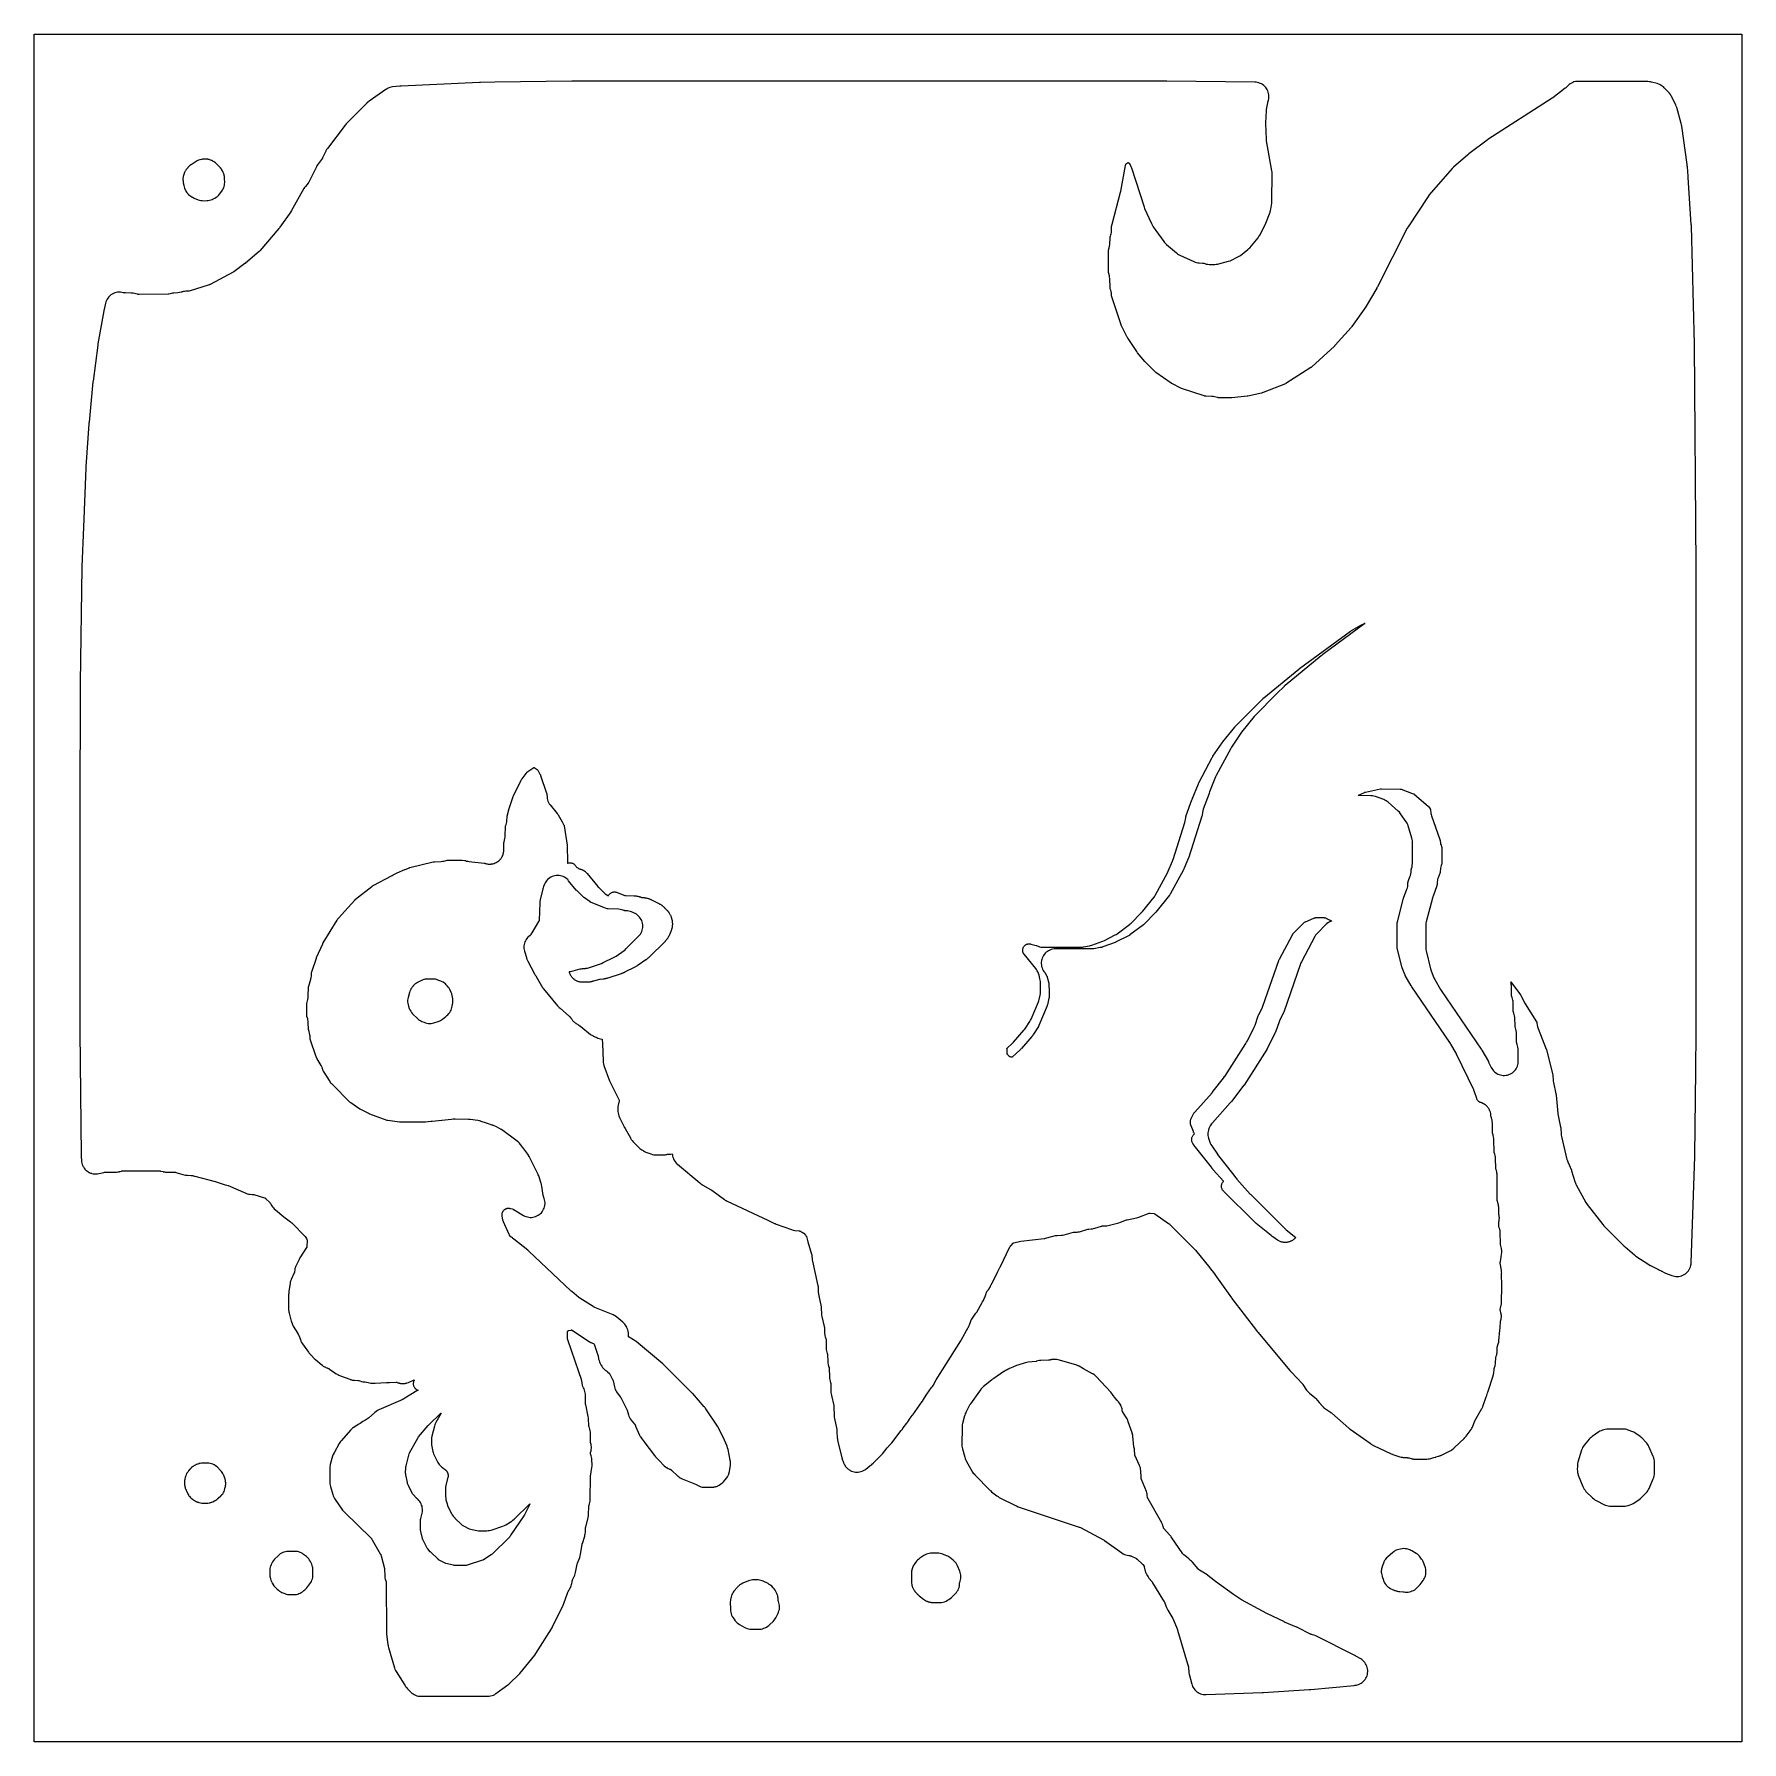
# Model space of a CAD drawing. Header units: millimetres. Extents: x 0 to 300, y 0 to 300.
import ezdxf

# ---------------------------------------------------------------- set-up
doc = ezdxf.new("R2010")
doc.units = ezdxf.units.MM
doc.layers.add('CUT', color=7, linetype='CONTINUOUS')

msp = doc.modelspace()

# ---------------------------------------------------------------- linework, layer by layer
at = {"layer": 'CUT'}
for points in [[(0.01, 0), (0.01, 0.01), (0, 0.01), (0, 0.02), (0, 0.05), (0, 299.92), (0, 299.95), (0, 299.96), (0.01, 299.97), (0.02, 299.97), (0.05, 299.97), (299.95, 299.97), (299.98, 299.97), (299.99, 299.97), (300, 299.97), (300, 299.96), (300, 299.95), (300, 299.92), (300, 0.05), (300, 0.02), (300, 0.01), (299.99, 0), (299.98, 0), (299.95, 0), (0.05, 0), (0.02, 0)], [(97.74, 147.5), (97.71, 147.51), (97.7, 147.52), (97.68, 147.53), (96.67, 148.24), (96.65, 148.25), (96.61, 148.29), (96.59, 148.3), (95.32, 149.53), (95.28, 149.57), (95.26, 149.59), (95.23, 149.62), (95.23, 149.63), (93.9, 151.26), (93.74, 151.45), (93.56, 151.61), (93.55, 151.61), (93.36, 151.76), (93.15, 151.89), (92.92, 152), (92.69, 152.08), (92.45, 152.14), (92.21, 152.18), (91.96, 152.19), (91.85, 152.19), (91.72, 152.18), (91.47, 152.14), (91.23, 152.08), (91, 152), (90.79, 151.89), (90.78, 151.89), (90.57, 151.77), (90.38, 151.62), (90.37, 151.62), (90.2, 151.45), (90.19, 151.45), (90.02, 151.27), (89.89, 151.08), (89.88, 151.07), (89.76, 150.87), (89.75, 150.86), (89.7, 150.75), (89.65, 150.65), (89.65, 150.64), (89.47, 150.22), (89.41, 150.04), (89.4, 150.01), (89.34, 149.81), (88.88, 147.9), (88.83, 147.64), (88.81, 147.38), (88.72, 144.34), (88.72, 144.32), (88.72, 144.27), (88.72, 144.26), (88.71, 144.23), (88.71, 144.22), (88.7, 144.21), (88.7, 144.2), (88.67, 144.16), (88.64, 144.12), (88.64, 144.11), (88.63, 144.09), (87.42, 142.11), (87.28, 141.88), (87.28, 141.87), (87.28, 141.86), (87.27, 141.84), (87.25, 141.82), (87.24, 141.79), (87.23, 141.78), (87.19, 141.71), (87.18, 141.69), (87.15, 141.66), (87.11, 141.63), (86.92, 141.48), (86.74, 141.32), (86.58, 141.14), (86.44, 140.94), (86.32, 140.73), (86.22, 140.51), (86.14, 140.29), (86.09, 140.05), (86.05, 139.82), (86.04, 139.58), (86.05, 139.34), (86.09, 139.1), (86.14, 138.87), (86.48, 137.75), (86.48, 137.74), (86.51, 137.63), (86.54, 137.55), (86.57, 137.47), (86.6, 137.39), (86.62, 137.35), (86.71, 137.16), (87.92, 134.91), (88.04, 134.7), (88.19, 134.5), (88.22, 134.46), (89.15, 132.8), (89.16, 132.78), (89.21, 132.7), (89.27, 132.59), (89.4, 132.4), (89.43, 132.36), (89.5, 132.27), (91.96, 129.3), (92.12, 129.12), (92.17, 129.07), (92.2, 129.04), (92.25, 128.99), (92.38, 128.87), (94.03, 127.44), (94.05, 127.43), (94.09, 127.4), (94.1, 127.39), (94.1, 127.38), (94.11, 127.38), (94.15, 127.34), (94.16, 127.32), (94.21, 127.25), (94.25, 127.19), (94.27, 127.16), (94.28, 127.15), (94.29, 127.14), (94.29, 127.13), (94.3, 127.12), (94.32, 127.09), (94.32, 127.08), (94.43, 126.93), (94.51, 126.83), (94.58, 126.72), (94.76, 126.53), (94.84, 126.47), (94.96, 126.36), (94.97, 126.36), (95.03, 126.31), (95.17, 126.22), (95.18, 126.21), (95.2, 126.2), (95.23, 126.17), (95.61, 125.94), (95.95, 125.73), (95.96, 125.73), (95.97, 125.72), (95.99, 125.71), (96.03, 125.67), (97.74, 124.27), (97.75, 124.27), (97.96, 124.11), (98.18, 123.99), (98.19, 123.98), (98.41, 123.88), (98.43, 123.87), (98.65, 123.8), (98.69, 123.78), (98.76, 123.77), (98.78, 123.76), (98.8, 123.76), (98.81, 123.75), (98.82, 123.74), (98.83, 123.74), (99.03, 123.63), (99.27, 123.54), (99.51, 123.47), (99.75, 123.42), (99.79, 123.42), (99.79, 123.37), (99.8, 123.19), (99.8, 123.12), (99.83, 122.88), (99.85, 122.78), (99.87, 122.73), (99.87, 122.71), (99.87, 122.7), (99.87, 122.64), (99.87, 122.63), (99.94, 119.61), (99.96, 119.35), (100.01, 119.08), (100.09, 118.82), (101.06, 116.12), (101.18, 115.85), (102.76, 112.7), (102.77, 112.68), (102.78, 112.66), (102.78, 112.65), (102.78, 112.64), (102.78, 112.63), (102.77, 112.59), (102.6, 111.82), (102.56, 111.56), (102.55, 111.3), (102.55, 111.28), (102.55, 111.23), (102.56, 110.75), (102.58, 110.48), (102.63, 110.21), (102.71, 109.95), (102.82, 109.7), (103.64, 108.04), (103.67, 107.95), (103.71, 107.89), (103.8, 107.71), (104.76, 106.08), (104.77, 106.06), (104.85, 105.93), (104.9, 105.83), (105.06, 105.62), (105.23, 105.42), (106.23, 104.41), (106.24, 104.4), (106.25, 104.39), (106.41, 104.25), (106.58, 104.12), (106.76, 104), (106.96, 103.89), (107.03, 103.83), (107.25, 103.71), (107.48, 103.61), (108.36, 103.27), (108.61, 103.19), (108.86, 103.13), (109.12, 103.1), (109.3, 103.09), (109.48, 103.09), (109.49, 103.09), (109.5, 103.09), (109.51, 103.09), (109.71, 103.09), (110.57, 103.11), (110.61, 103.11), (110.84, 103.12), (111.03, 103.16), (111.05, 103.16), (111.07, 103.17), (111.08, 103.17), (111.09, 103.17), (111.1, 103.17), (111.11, 103.18), (111.12, 103.18), (111.27, 103.21), (111.29, 103.22), (111.31, 103.23), (111.33, 103.23), (111.34, 103.23), (111.35, 103.23), (111.45, 103.23), (111.49, 103.23), (111.59, 103.22), (111.73, 103.23), (111.83, 103.23), (112.07, 103.26), (112.11, 103.27), (112.12, 103.13), (112.16, 102.89), (112.22, 102.66), (112.23, 102.65), (112.3, 102.43), (112.31, 102.42), (112.4, 102.21), (112.53, 102), (112.67, 101.8), (112.83, 101.62), (112.84, 101.62), (113.01, 101.46), (113.02, 101.46), (116.93, 98.19), (117.05, 98.09), (117.08, 98.07), (117.18, 97.99), (117.22, 97.96), (117.24, 97.94), (117.38, 97.85), (117.41, 97.83), (117.43, 97.82), (117.45, 97.81), (117.46, 97.8), (118.81, 97.02), (118.84, 97), (118.89, 96.97), (118.91, 96.96), (118.94, 96.94), (118.99, 96.91), (119.03, 96.88), (121.28, 95.25), (121.36, 95.19), (121.39, 95.17), (121.55, 95.07), (121.72, 94.99), (128.89, 91.63), (130.06, 91.08), (130.12, 91.05), (130.15, 91.04), (130.37, 90.94), (133.05, 89.97), (133.34, 89.88), (133.63, 89.83), (134.38, 89.75), (134.45, 89.75), (134.46, 89.75), (134.49, 89.74), (134.5, 89.73), (134.54, 89.71), (134.6, 89.69), (134.99, 89.48), (135.02, 89.47), (135.04, 89.45), (135.12, 89.4), (135.18, 89.37), (135.21, 89.34), (135.51, 88.99), (135.58, 88.91), (135.61, 88.88), (135.63, 88.85), (135.64, 88.84), (135.66, 88.82), (135.66, 88.81), (135.67, 88.79), (135.67, 88.78), (135.68, 88.76), (135.68, 88.74), (135.94, 87.86), (136.59, 85.64), (136.6, 85.62), (136.6, 85.61), (136.6, 85.6), (136.6, 85.55), (136.6, 85.52), (136.6, 85.48), (136.61, 85.4), (136.61, 85.33), (136.66, 84.77), (136.67, 84.68), (136.71, 84.41), (137.7, 80.09), (137.7, 80.08), (137.71, 80.04), (137.71, 80), (137.71, 79.88), (137.76, 78.92), (137.76, 78.81), (137.77, 78.81), (137.78, 78.64), (137.82, 78.37), (138.26, 76.43), (138.27, 76.34), (138.28, 76.29), (138.28, 76.26), (138.28, 76.19), (138.32, 75.18), (138.34, 74.95), (138.38, 74.72), (138.79, 72.97), (138.8, 72.91), (138.8, 72.9), (138.81, 72.85), (138.82, 72.82), (138.83, 72.77), (138.83, 72.76), (138.83, 72.73), (138.83, 72.65), (138.87, 71.85), (138.87, 71.83), (138.87, 71.74), (138.88, 71.61), (138.91, 71.38), (138.96, 71.17), (139.03, 70.95), (139.06, 70.87), (139.08, 70.83), (139.09, 70.81), (139.11, 70.75), (139.11, 70.73), (139.11, 70.66), (139.15, 69.15), (139.15, 69.14), (139.15, 69.09), (139.16, 68.9), (139.2, 68.67), (139.25, 68.44), (139.33, 68.21), (139.35, 68.16), (139.36, 68.14), (139.37, 68.11), (139.38, 68.1), (139.38, 68.09), (139.38, 68.02), (139.43, 66.76), (139.45, 66.51), (139.5, 66.26), (139.57, 66.02), (139.63, 65.84), (139.65, 65.8), (139.66, 65.77), (139.67, 65.75), (139.67, 65.74), (139.67, 65.73), (139.67, 65.66), (139.71, 64.04), (139.73, 63.8), (139.77, 63.57), (139.83, 63.33), (139.92, 63.06), (139.92, 63.05), (139.93, 63.03), (139.95, 62.98), (139.95, 62.97), (139.95, 62.89), (139.98, 61.37), (140, 61.11), (140.05, 60.85), (140.47, 59.07), (140.48, 59.01), (140.49, 58.96), (140.49, 58.9), (140.5, 58.86), (140.5, 58.79), (140.53, 57.3), (140.55, 57.05), (140.59, 56.81), (141.02, 54.87), (141.03, 54.78), (141.04, 54.72), (141.04, 54.7), (141.04, 54.62), (141.04, 54.61), (141.04, 54.6), (141.04, 54.52), (141.09, 53.37), (141.1, 53.3), (141.1, 53.26), (141.11, 53.12), (141.12, 53.07), (141.12, 53.06), (141.13, 53.05), (141.13, 53.04), (141.13, 53.01), (141.16, 52.87), (141.18, 52.77), (141.18, 52.76), (141.89, 49.9), (141.91, 49.81), (141.92, 49.77), (141.92, 49.76), (141.95, 49.66), (142.01, 49.5), (142.03, 49.45), (142.04, 49.43), (142.18, 49.06), (142.2, 49.02), (142.21, 49), (142.29, 48.8), (142.31, 48.78), (142.35, 48.7), (142.36, 48.69), (142.37, 48.67), (142.38, 48.66), (142.41, 48.59), (142.43, 48.57), (142.46, 48.53), (142.49, 48.48), (142.55, 48.39), (142.61, 48.31), (142.63, 48.29), (142.71, 48.2), (142.79, 48.11), (142.88, 48.03), (142.97, 47.95), (143.07, 47.88), (143.17, 47.8), (143.27, 47.74), (143.37, 47.68), (143.59, 47.57), (143.82, 47.49), (144.05, 47.43), (144.29, 47.39), (144.53, 47.38), (144.77, 47.39), (145.01, 47.42), (145.25, 47.48), (145.48, 47.55), (145.7, 47.65), (145.91, 47.77), (146.1, 47.91), (146.8, 48.46), (146.82, 48.48), (146.87, 48.52), (146.9, 48.54), (146.91, 48.55), (146.92, 48.56), (146.95, 48.57), (147, 48.6), (147.16, 48.74), (147.17, 48.75), (147.18, 48.76), (147.4, 48.95), (147.46, 49.01), (147.77, 49.32), (148.17, 49.7), (148.22, 49.74), (148.23, 49.75), (148.39, 49.93), (148.44, 49.99), (148.85, 50.4), (149.04, 50.62), (149.86, 51.66), (149.87, 51.67), (149.89, 51.7), (149.91, 51.72), (150.4, 52.26), (150.41, 52.26), (150.45, 52.3), (150.66, 52.54), (152.31, 54.67), (152.34, 54.71), (152.39, 54.76), (152.52, 54.94), (152.57, 55), (152.62, 55.07), (152.63, 55.08), (152.63, 55.09), (152.68, 55.16), (153.32, 55.98), (153.32, 55.99), (153.34, 56.02), (153.36, 56.05), (153.37, 56.06), (153.38, 56.08), (153.45, 56.16), (153.47, 56.19), (153.91, 56.83), (154.26, 57.34), (154.33, 57.44), (154.34, 57.45), (156.03, 59.78), (156.09, 59.86), (156.11, 59.89), (156.14, 59.94), (156.85, 61.06), (157.66, 62.23), (157.76, 62.37), (157.77, 62.38), (157.8, 62.42), (157.92, 62.62), (158.44, 63.57), (162.78, 70.42), (162.86, 70.55), (164.11, 72.81), (164.12, 72.82), (164.21, 73.01), (164.22, 73.02), (164.3, 73.23), (164.53, 73.92), (164.56, 73.98), (164.57, 74.02), (164.59, 74.07), (164.59, 74.08), (164.6, 74.09), (164.6, 74.1), (164.61, 74.11), (164.62, 74.12), (164.65, 74.16), (164.71, 74.24), (165.45, 75.29), (165.59, 75.5), (166.54, 77.18), (166.6, 77.28), (166.71, 77.47), (166.75, 77.55), (166.83, 77.7), (166.92, 77.89), (167, 78.08), (167.25, 78.77), (167.27, 78.83), (167.31, 78.94), (167.31, 78.95), (167.32, 78.98), (167.33, 79), (167.33, 79.01), (167.34, 79.01), (167.35, 79.03), (167.36, 79.04), (167.37, 79.06), (167.39, 79.11), (167.4, 79.12), (167.43, 79.16), (167.44, 79.17), (167.44, 79.18), (167.45, 79.19), (167.53, 79.29), (167.57, 79.34), (167.59, 79.36), (167.61, 79.4), (167.65, 79.45), (167.66, 79.46), (167.75, 79.59), (167.77, 79.61), (167.78, 79.63), (167.8, 79.66), (167.92, 79.86), (167.99, 80.01), (168, 80.03), (168.03, 80.09), (168.08, 80.19), (168.09, 80.2), (168.14, 80.27), (168.16, 80.31), (168.16, 80.32), (168.16, 80.33), (168.27, 80.56), (168.27, 80.57), (168.28, 80.59), (168.34, 80.71), (169.25, 82.53), (169.64, 83.31), (169.68, 83.4), (171.43, 86.95), (171.45, 86.99), (171.46, 87), (171.46, 87.01), (171.48, 87.03), (171.49, 87.04), (171.5, 87.05), (171.54, 87.1), (171.61, 87.18), (171.98, 87.61), (171.99, 87.62), (172, 87.63), (172.01, 87.64), (172.02, 87.65), (172.03, 87.65), (172.05, 87.66), (172.08, 87.67), (172.1, 87.67), (173.31, 87.95), (177.43, 88.43), (177.47, 88.43), (177.53, 88.44), (177.69, 88.46), (177.9, 88.51), (179.4, 88.92), (179.41, 88.92), (179.49, 88.93), (179.52, 88.94), (179.53, 88.94), (179.56, 88.95), (179.57, 88.96), (179.58, 88.96), (179.59, 88.96), (179.61, 88.96), (179.72, 88.96), (180.42, 88.99), (180.68, 89.02), (180.94, 89.07), (182.6, 89.5), (182.65, 89.51), (182.7, 89.52), (182.71, 89.52), (183.22, 89.55), (183.43, 89.57), (183.63, 89.61), (183.83, 89.67), (184.92, 90.02), (184.94, 90.02), (185.09, 90.06), (185.11, 90.06), (185.17, 90.06), (185.28, 90.07), (185.72, 90.1), (185.93, 90.12), (186.13, 90.16), (186.33, 90.21), (187.48, 90.59), (187.49, 90.59), (187.56, 90.61), (187.64, 90.62), (187.65, 90.62), (187.67, 90.62), (187.7, 90.63), (188.16, 90.64), (188.42, 90.66), (188.67, 90.71), (190.53, 91.17), (190.84, 91.27), (191.9, 91.69), (191.96, 91.71), (191.98, 91.72), (192, 91.72), (193.67, 92.05), (193.87, 92.1), (194.07, 92.16), (195.89, 92.84), (195.92, 92.86), (195.93, 92.86), (196.04, 92.86), (196.05, 92.86), (196.73, 92.79), (196.78, 92.78), (196.79, 92.78), (196.8, 92.78), (196.83, 92.75), (196.87, 92.73), (199.3, 91.06), (199.31, 91.05), (201.48, 88.91), (203.88, 86.51), (203.89, 86.5), (203.92, 86.47), (204, 86.37), (206.51, 83.28), (206.58, 83.2), (206.6, 83.17), (206.95, 82.74), (207.36, 82.23), (207.38, 82.2), (207.39, 82.19), (207.43, 82.12), (210.34, 77.97), (210.4, 77.89), (214.72, 72.27), (214.74, 72.24), (214.75, 72.23), (214.75, 72.22), (214.76, 72.2), (214.79, 72.17), (214.8, 72.16), (214.8, 72.15), (214.83, 72.11), (214.84, 72.1), (214.86, 72.07), (214.91, 72), (214.95, 71.96), (220.59, 65.23), (220.74, 65.07), (220.77, 65.04), (220.78, 65.03), (220.79, 65.02), (220.82, 65), (222.8, 62.89), (222.83, 62.87), (222.84, 62.85), (222.86, 62.83), (222.89, 62.78), (223.54, 61.79), (223.69, 61.59), (223.86, 61.4), (224.05, 61.23), (224.97, 60.49), (224.99, 60.47), (225.01, 60.45), (225.04, 60.43), (225.06, 60.42), (225.08, 60.39), (225.1, 60.37), (225.11, 60.37), (225.12, 60.35), (225.15, 60.33), (225.15, 60.32), (225.75, 59.62), (225.87, 59.48), (225.98, 59.35), (226.03, 59.29), (226.04, 59.28), (226.27, 59), (226.32, 58.95), (226.43, 58.82), (226.45, 58.8), (226.47, 58.78), (226.61, 58.66), (226.64, 58.63), (226.83, 58.49), (227.71, 57.9), (227.75, 57.88), (227.78, 57.86), (227.79, 57.86), (227.89, 57.79), (227.91, 57.78), (227.92, 57.77), (227.93, 57.77), (227.97, 57.73), (227.99, 57.72), (230.97, 55.1), (231.16, 54.95), (231.17, 54.95), (234.68, 52.44), (234.71, 52.41), (234.8, 52.34), (234.89, 52.28), (235, 52.21), (235.07, 52.16), (235.27, 52.06), (238.39, 50.62), (238.42, 50.6), (238.64, 50.51), (238.7, 50.49), (238.86, 50.44), (239.9, 50.08), (240.13, 50.02), (240.36, 49.98), (240.4, 49.98), (240.43, 49.97), (240.62, 49.95), (240.67, 49.94), (241.01, 49.93), (241.21, 49.92), (241.24, 49.91), (241.26, 49.91), (241.29, 49.91), (241.31, 49.91), (241.34, 49.91), (241.35, 49.91), (241.43, 49.9), (241.46, 49.9), (241.48, 49.9), (241.49, 49.9), (241.54, 49.88), (241.84, 49.79), (241.96, 49.76), (242.09, 49.72), (242.15, 49.71), (242.16, 49.71), (242.17, 49.71), (242.19, 49.7), (242.2, 49.7), (242.27, 49.69), (242.34, 49.68), (242.36, 49.68), (242.37, 49.68), (242.38, 49.68), (242.44, 49.67), (242.69, 49.66), (244.65, 49.68), (244.66, 49.68), (244.68, 49.68), (244.87, 49.69), (244.92, 49.69), (245.15, 49.72), (245.38, 49.78), (245.91, 49.94), (246.12, 50), (246.24, 50.03), (246.32, 50.05), (246.72, 50.16), (246.96, 50.24), (246.97, 50.24), (247.02, 50.27), (247.11, 50.31), (247.19, 50.34), (247.2, 50.35), (247.24, 50.37), (248.86, 51.19), (249.08, 51.32), (249.11, 51.34), (249.29, 51.46), (249.48, 51.63), (249.5, 51.65), (249.53, 51.68), (251.2, 53.31), (251.21, 53.33), (251.24, 53.36), (251.31, 53.42), (251.33, 53.44), (251.36, 53.47), (251.55, 53.69), (252.29, 54.63), (252.45, 54.85), (252.46, 54.88), (252.58, 55.09), (252.68, 55.3), (253.12, 56.39), (254.32, 58.53), (254.34, 58.56), (254.36, 58.59), (254.38, 58.63), (254.42, 58.72), (254.48, 58.83), (254.5, 58.9), (254.5, 58.91), (254.56, 59.05), (254.57, 59.08), (255.07, 60.58), (255.08, 60.6), (255.19, 60.83), (255.27, 61.06), (255.33, 61.31), (255.35, 61.41), (256.3, 64.27), (256.31, 64.3), (256.32, 64.33), (256.33, 64.38), (256.34, 64.42), (256.35, 64.43), (256.35, 64.44), (256.37, 64.51), (256.38, 64.54), (256.39, 64.59), (256.4, 64.63), (256.42, 64.75), (256.45, 65), (256.46, 65.23), (256.46, 65.26), (256.46, 65.29), (256.47, 65.35), (256.47, 65.4), (256.47, 65.45), (256.48, 65.5), (256.48, 65.52), (256.48, 65.53), (256.49, 65.54), (256.49, 65.56), (256.49, 65.58), (256.49, 65.59), (256.5, 65.6), (256.5, 65.61), (256.51, 65.62), (256.51, 65.63), (256.51, 65.64), (256.52, 65.66), (256.52, 65.67), (256.52, 65.68), (256.53, 65.71), (256.55, 65.74), (256.57, 65.8), (256.6, 65.87), (256.66, 66.07), (256.67, 66.09), (256.71, 66.33), (256.71, 66.34), (256.71, 66.38), (256.73, 66.56), (256.74, 66.62), (256.77, 67.41), (256.77, 67.48), (256.77, 67.5), (256.79, 67.55), (256.81, 67.6), (256.84, 67.67), (256.92, 67.93), (256.93, 68), (256.98, 68.19), (256.98, 68.26), (256.99, 68.34), (257, 68.4), (257, 68.44), (257, 68.46), (257.01, 68.53), (257.04, 69.34), (257.04, 69.39), (257.04, 69.41), (257.05, 69.43), (257.05, 69.44), (257.07, 69.48), (257.14, 69.68), (257.16, 69.76), (257.16, 69.77), (257.16, 69.78), (257.17, 69.81), (257.18, 69.84), (257.22, 69.93), (257.28, 70.18), (257.31, 70.43), (257.47, 72.34), (257.48, 72.37), (257.53, 72.62), (257.56, 72.88), (257.6, 73.74), (257.6, 73.86), (257.6, 73.87), (257.6, 73.88), (257.61, 73.88), (257.61, 73.89), (257.61, 73.91), (257.61, 73.92), (257.62, 73.93), (257.65, 74.02), (257.67, 74.08), (257.68, 74.12), (257.69, 74.16), (257.72, 74.31), (257.72, 74.33), (257.72, 74.34), (257.72, 74.36), (257.73, 74.39), (257.74, 74.47), (257.75, 74.58), (257.75, 74.63), (257.75, 74.84), (257.75, 74.87), (257.72, 75.09), (257.72, 75.11), (257.71, 75.17), (257.68, 75.34), (257.58, 75.71), (257.58, 75.73), (257.57, 75.78), (257.57, 75.8), (257.56, 75.87), (257.56, 75.88), (257.57, 75.93), (257.76, 76.96), (257.79, 77.15), (257.8, 77.35), (257.86, 79.87), (257.86, 79.99), (257.8, 82.33), (257.81, 82.39), (257.8, 82.53), (257.8, 82.64), (257.77, 82.88), (257.55, 84.11), (257.55, 84.12), (257.55, 84.13), (257.55, 84.14), (257.55, 84.15), (257.56, 84.18), (257.57, 84.22), (257.57, 84.23), (257.57, 84.24), (257.57, 84.25), (257.58, 84.26), (257.6, 84.37), (257.65, 84.71), (257.65, 84.73), (257.65, 84.75), (257.8, 85.68), (257.82, 85.91), (257.82, 86.02), (257.83, 86.13), (257.82, 86.24), (257.81, 86.36), (257.81, 86.38), (257.8, 86.46), (257.79, 86.52), (257.78, 86.59), (257.76, 86.68), (257.61, 87.38), (257.61, 87.39), (257.61, 87.4), (257.6, 87.43), (257.6, 87.48), (257.59, 87.56), (257.59, 87.57), (257.54, 89.49), (257.54, 89.5), (257.52, 89.76), (257.52, 89.78), (257.46, 90.03), (257.46, 90.05), (257.38, 90.3), (257.38, 90.32), (257.33, 90.46), (257.31, 90.52), (257.3, 90.54), (257.3, 90.55), (257.3, 90.56), (257.3, 90.58), (257.3, 90.6), (257.3, 90.65), (257.31, 91.26), (257.31, 91.27), (257.31, 91.29), (257.31, 91.31), (257.32, 91.33), (257.35, 91.51), (257.36, 91.55), (257.38, 91.74), (257.39, 91.78), (257.4, 92.02), (257.38, 92.22), (257.38, 92.25), (257.35, 92.45), (257.35, 92.48), (257.32, 92.61), (257.32, 92.66), (257.28, 93.91), (257.28, 93.94), (257.27, 94.09), (257.26, 94.15), (257.26, 94.17), (257.25, 94.24), (257.24, 94.3), (257.23, 94.33), (257.22, 94.36), (257.22, 94.38), (257.22, 94.39), (257.22, 94.4), (257.19, 94.53), (257.12, 94.78), (257.08, 94.9), (257.05, 94.99), (257.05, 95), (257.04, 95.02), (257.04, 95.04), (257.04, 95.05), (257.04, 95.06), (257.04, 95.07), (257.04, 95.13), (257, 99.09), (256.99, 99.51), (256.99, 99.59), (256.99, 99.63), (256.99, 99.65), (256.99, 99.66), (256.99, 99.67), (256.99, 99.68), (256.99, 99.7), (256.98, 99.91), (256.97, 99.97), (256.94, 100.14), (256.92, 100.27), (256.91, 100.31), (256.89, 100.37), (256.82, 100.58), (256.81, 100.6), (256.8, 100.61), (256.79, 100.65), (256.79, 100.66), (256.77, 100.7), (256.77, 100.71), (256.76, 100.75), (256.76, 100.78), (256.72, 102.48), (256.7, 102.73), (256.66, 102.97), (256.59, 103.21), (256.52, 103.42), (256.5, 103.47), (256.5, 103.48), (256.5, 103.49), (256.49, 103.52), (256.48, 103.53), (256.48, 103.61), (256.44, 105.73), (256.44, 105.75), (256.44, 105.77), (256.44, 105.78), (256.44, 105.79), (256.43, 106), (256.4, 106.21), (256.4, 106.22), (256.39, 106.23), (256.39, 106.24), (256.39, 106.25), (256.39, 106.26), (256.38, 106.3), (256.33, 106.5), (256.29, 106.61), (256.23, 106.8), (256.21, 106.86), (256.21, 106.87), (256.21, 106.91), (256.17, 108.76), (256.16, 108.85), (256.15, 109.01), (256.15, 109.02), (256.15, 109.03), (256.14, 109.04), (256.14, 109.07), (256.14, 109.1), (256.11, 109.26), (256.1, 109.35), (256.03, 109.59), (255.96, 109.8), (255.96, 109.81), (255.93, 109.88), (255.93, 109.89), (255.93, 109.91), (255.93, 109.94), (255.92, 110.13), (255.89, 110.36), (255.83, 110.59), (255.78, 110.71), (255.75, 110.81), (255.69, 110.94), (255.66, 111.03), (255.54, 111.23), (255.45, 111.35), (255.4, 111.42), (255.3, 111.54), (255.25, 111.6), (255.08, 111.77), (254.95, 111.87), (254.9, 111.92), (254.75, 112.01), (254.7, 112.04), (254.67, 112.06), (254.54, 112.13), (254.49, 112.15), (254.32, 112.22), (254.3, 112.23), (254.27, 112.24), (254.19, 112.27), (254.18, 112.28), (254.16, 112.29), (254.04, 112.33), (254.03, 112.33), (253.94, 112.38), (253.91, 112.4), (253.89, 112.41), (253.88, 112.42), (253.86, 112.43), (253.76, 112.51), (253.7, 112.57), (253.66, 112.61), (253.62, 112.64), (253.6, 112.67), (253.58, 112.7), (253.56, 112.73), (253.53, 112.79), (253.52, 112.8), (253.46, 112.92), (253.46, 112.93), (253.42, 113.02), (253.03, 114.18), (252.9, 114.49), (252.89, 114.51), (249.9, 120.78), (249.88, 120.82), (249.86, 120.86), (249.79, 120.98), (248.89, 122.55), (248.88, 122.57), (248.82, 122.67), (248.71, 122.86), (242.04, 132.63), (241.97, 132.74), (241.95, 132.78), (241.93, 132.81), (241.92, 132.82), (240.88, 134.62), (240.83, 134.72), (240.8, 134.78), (240.32, 135.98), (240.27, 136.13), (240.25, 136.2), (239.47, 139.4), (239.46, 139.43), (239.46, 139.44), (239.45, 139.52), (239.44, 139.62), (239.44, 139.66), (239.44, 139.67), (239.43, 143.59), (239.44, 143.77), (239.44, 143.79), (239.46, 143.93), (239.48, 144), (240.53, 148.02), (240.56, 148.14), (240.57, 148.18), (241.17, 149.79), (241.25, 150.02), (241.3, 150.25), (241.32, 150.49), (241.35, 150.89), (241.37, 151.07), (241.37, 151.08), (241.38, 151.09), (241.38, 151.13), (241.39, 151.15), (241.39, 151.17), (241.42, 151.24), (241.43, 151.27), (241.43, 151.28), (241.7, 151.95), (241.79, 152.21), (241.85, 152.47), (241.88, 152.74), (241.89, 153.07), (241.9, 153.09), (241.91, 153.17), (241.96, 153.35), (241.96, 153.36), (241.98, 153.43), (242.06, 153.7), (242.11, 153.98), (242.13, 154.27), (242.13, 158.04), (242.12, 158.28), (242.08, 158.51), (242.03, 158.75), (241.4, 160.89), (241.31, 161.14), (241.19, 161.38), (241.05, 161.61), (240.05, 163.04), (239.86, 163.28), (239.64, 163.5), (237.86, 165.05), (237.68, 165.19), (237.49, 165.31), (237.29, 165.42), (237.08, 165.51), (235.63, 166.04), (235.37, 166.12), (235.1, 166.17), (234.83, 166.19), (232.64, 166.24), (232.59, 166.24), (232.6, 166.25), (232.61, 166.26), (232.64, 166.28), (233.69, 166.76), (233.73, 166.78), (233.75, 166.79), (233.78, 166.8), (233.79, 166.8), (233.87, 166.82), (236.53, 167.4), (236.63, 167.43), (236.65, 167.43), (236.68, 167.43), (239.96, 167.36), (240, 167.36), (240.02, 167.36), (240.06, 167.35), (240.09, 167.34), (240.12, 167.33), (240.16, 167.32), (242.28, 166.53), (242.32, 166.52), (242.36, 166.5), (242.47, 166.46), (242.5, 166.43), (244.91, 164.35), (244.94, 164.32), (244.96, 164.29), (244.98, 164.27), (244.99, 164.26), (245.01, 164.23), (245.24, 163.91), (245.24, 163.9), (245.25, 163.89), (245.25, 163.88), (245.26, 163.86), (245.27, 163.83), (245.28, 163.8), (245.39, 163.09), (245.44, 162.88), (245.5, 162.67), (246.95, 158.53), (246.97, 158.45), (246.99, 158.4), (247.01, 158.33), (247.01, 158.31), (247.02, 158.27), (247.02, 158.23), (247.06, 157.91), (247.09, 157.7), (247.15, 157.49), (247.22, 157.29), (247.3, 157.09), (247.31, 157.06), (247.32, 157.03), (247.32, 157.01), (247.32, 156.99), (247.32, 154.37), (247.31, 154.27), (247.31, 154.25), (247.3, 154.23), (247.3, 154.22), (247.25, 154.11), (247.18, 153.91), (247.12, 153.7), (247.08, 153.49), (247.05, 153.28), (247.03, 152.94), (247.03, 152.87), (247.03, 152.79), (247.03, 152.77), (247.02, 152.73), (247.01, 152.71), (247, 152.68), (246.65, 151.78), (246.56, 151.54), (246.51, 151.29), (246.48, 151.04), (246.45, 150.62), (246.45, 150.59), (246.45, 150.53), (246.44, 150.47), (246.44, 150.45), (246.44, 150.44), (246.44, 150.43), (246.43, 150.4), (246.43, 150.39), (246.42, 150.36), (245.75, 148.57), (245.71, 148.44), (245.69, 148.38), (245.69, 148.37), (245.68, 148.34), (245.67, 148.32), (245.66, 148.27), (245.63, 148.19), (244.55, 144.04), (244.51, 143.83), (244.48, 143.62), (244.47, 143.4), (244.48, 139.5), (244.5, 139.21), (244.55, 138.93), (245.3, 135.8), (245.35, 135.62), (245.41, 135.44), (245.91, 134.21), (246.07, 133.89), (247.08, 132.15), (247.17, 132), (254.21, 121.69), (254.23, 121.65), (254.26, 121.61), (254.32, 121.52), (255.49, 119.48), (255.5, 119.46), (255.51, 119.44), (255.52, 119.42), (255.98, 118.48), (256.09, 118.27), (256.23, 118.06), (256.38, 117.88), (256.55, 117.71), (256.74, 117.55), (256.94, 117.42), (257.16, 117.3), (257.38, 117.21), (257.61, 117.14), (257.85, 117.09), (258.09, 117.06), (258.33, 117.06), (258.57, 117.08), (258.81, 117.13), (259.05, 117.2), (259.27, 117.29), (259.49, 117.4), (259.69, 117.53), (259.88, 117.68), (260.05, 117.85), (260.21, 118.04), (260.35, 118.23), (260.47, 118.45), (260.57, 118.67), (260.64, 118.9), (260.69, 119.14), (260.72, 119.38), (260.73, 119.62), (260.68, 121.73), (260.66, 122), (260.61, 122.26), (260.53, 122.52), (260.47, 122.69), (260.46, 122.73), (260.45, 122.76), (260.43, 122.82), (260.43, 122.9), (260.39, 124.62), (260.37, 124.9), (260.31, 125.17), (260.23, 125.44), (260.2, 125.53), (260.18, 125.58), (260.18, 125.59), (260.17, 125.62), (260.16, 125.64), (260.15, 125.67), (260.15, 125.68), (260.15, 125.74), (260.1, 127.26), (260.08, 127.51), (260.03, 127.76), (259.96, 128), (259.9, 128.16), (259.9, 128.17), (259.87, 128.27), (259.86, 128.3), (259.85, 128.32), (259.85, 128.33), (259.85, 128.34), (259.85, 128.4), (259.81, 129.84), (259.81, 129.86), (259.81, 129.9), (259.8, 130.08), (259.77, 130.31), (259.72, 130.52), (259.65, 130.74), (259.58, 130.93), (259.57, 130.95), (259.56, 130.99), (259.56, 131.01), (259.56, 131.05), (259.56, 131.07), (259.52, 132.79), (259.52, 132.8), (259.52, 132.82), (259.52, 132.85), (259.51, 132.87), (259.51, 132.88), (259.5, 133.03), (259.5, 133.05), (259.49, 133.07), (259.49, 133.09), (259.49, 133.1), (259.49, 133.12), (259.47, 133.25), (259.41, 133.48), (259.4, 133.49), (259.4, 133.51), (259.41, 133.51), (259.43, 133.48), (261.14, 131.22), (261.19, 131.14), (261.2, 131.13), (261.25, 131), (261.82, 129.86), (261.83, 129.84), (261.95, 129.63), (263.95, 126.47), (263.97, 126.45), (263.98, 126.43), (263.98, 126.42), (263.99, 126.41), (263.99, 126.4), (264, 126.34), (264, 126.26), (264.05, 125.89), (264.11, 125.59), (264.21, 125.3), (265.64, 121.7), (265.68, 121.59), (265.68, 121.58), (266.79, 117.16), (266.79, 117.15), (266.8, 117.1), (266.8, 117.09), (266.8, 117.08), (266.8, 116.98), (266.83, 116.27), (266.85, 116.04), (266.9, 115.81), (267.33, 113.85), (267.35, 113.75), (267.36, 113.69), (267.36, 113.66), (267.37, 113.61), (267.66, 110.36), (267.67, 110.36), (267.67, 110.3), (267.71, 110.02), (268.17, 107.95), (268.18, 107.94), (268.19, 107.87), (268.19, 107.86), (268.19, 107.83), (268.19, 107.75), (268.23, 106.8), (268.25, 106.56), (268.3, 106.32), (269.28, 102.32), (269.28, 102.3), (269.29, 102.26), (269.35, 102.07), (269.42, 101.88), (270.06, 100.41), (270.08, 100.35), (270.09, 100.33), (270.09, 100.32), (270.1, 100.3), (270.66, 98.44), (270.68, 98.37), (270.7, 98.31), (270.83, 97.98), (270.85, 97.94), (270.89, 97.87), (272.59, 94.73), (272.7, 94.55), (272.82, 94.38), (275.57, 90.87), (275.77, 90.64), (279.32, 87.09), (279.34, 87.07), (279.5, 86.93), (281.17, 85.52), (281.18, 85.51), (281.4, 85.34), (283.64, 83.84), (283.9, 83.69), (283.95, 83.67), (285.23, 83.02), (285.31, 82.98), (285.33, 82.97), (285.42, 82.92), (285.8, 82.73), (285.81, 82.73), (285.83, 82.72), (285.87, 82.7), (285.97, 82.65), (286.38, 82.44), (286.6, 82.34), (287.7, 81.91), (287.94, 81.83), (288.18, 81.78), (288.43, 81.75), (288.68, 81.74), (288.93, 81.76), (289.18, 81.81), (289.42, 81.88), (289.53, 81.93), (289.65, 81.97), (289.88, 82.09), (290.09, 82.22), (290.28, 82.38), (290.34, 82.45), (290.46, 82.56), (290.62, 82.75), (290.76, 82.96), (290.88, 83.18), (290.97, 83.42), (290.98, 83.46), (291.04, 83.66), (291.04, 83.68), (291.05, 83.69), (291.05, 83.7), (291.06, 83.75), (291.09, 83.9), (291.09, 83.93), (291.11, 84.15), (291.11, 84.17), (291.75, 102.8), (291.75, 102.89), (291.75, 102.97), (291.92, 117.94), (292, 124.74), (292, 124.77), (292, 163.34), (292, 163.44), (292, 163.46), (291.99, 182.24), (291.99, 190.12), (291.99, 206.35), (291.99, 206.37), (291.71, 245.44), (291.71, 245.49), (291.13, 266.25), (291.13, 266.34), (291.12, 266.51), (290.56, 274.77), (290.55, 275.02), (290.43, 276.68), (290.43, 276.69), (290.42, 276.85), (290.42, 276.86), (290.4, 277.05), (289.43, 283.8), (289.43, 283.84), (289.41, 283.95), (289.4, 284.06), (289.35, 284.28), (288.56, 287.1), (288.48, 287.33), (288.38, 287.55), (287.58, 289.14), (287.45, 289.37), (287.3, 289.58), (287.13, 289.78), (286.38, 290.54), (286.21, 290.69), (286.02, 290.84), (285.83, 290.96), (285.67, 291.05), (285.39, 291.18), (285.1, 291.28), (284.15, 291.54), (283.94, 291.59), (283.72, 291.62), (283.5, 291.63), (271.23, 291.68), (270.99, 291.67), (270.75, 291.63), (270.51, 291.58), (270.28, 291.5), (270.06, 291.39), (269.85, 291.27), (269.65, 291.13), (269.47, 290.97), (269.07, 290.57), (269.05, 290.55), (268.96, 290.49), (266.78, 288.81), (266.66, 288.74), (255.37, 281.44), (255.23, 281.34), (252.02, 278.92), (251.88, 278.8), (249.35, 276.59), (249.22, 276.48), (249.21, 276.47), (249.1, 276.35), (245.08, 271.76), (244.87, 271.48), (241.37, 266.11), (241.23, 265.88), (235.99, 255.61), (235.95, 255.54), (235.93, 255.51), (235.89, 255.44), (235.85, 255.38), (234, 252.2), (233.99, 252.18), (233.97, 252.15), (233.94, 252.1), (231.48, 248.59), (231.42, 248.5), (231.41, 248.49), (231.38, 248.46), (228.57, 245.33), (228.45, 245.21), (228.42, 245.18), (224.48, 241.54), (224.44, 241.51), (224.4, 241.47), (224.37, 241.45), (224.36, 241.44), (224.29, 241.39), (219.88, 238.61), (219.87, 238.6), (219.83, 238.58), (219.81, 238.57), (215.89, 237.01), (215.85, 237), (215.73, 236.95), (215.71, 236.94), (215.68, 236.93), (215.66, 236.92), (215.64, 236.91), (213.22, 236.38), (213.18, 236.37), (213.09, 236.37), (210.39, 236.08), (210.38, 236.08), (210.36, 236.08), (210.23, 236.06), (210.19, 236.06), (208.16, 236.09), (208.1, 236.09), (208.03, 236.11), (207.97, 236.12), (207.91, 236.13), (207.34, 236.26), (207.1, 236.31), (206.87, 236.33), (205.84, 236.37), (205.77, 236.37), (205.74, 236.37), (205.73, 236.37), (205.68, 236.38), (205.6, 236.4), (205.57, 236.41), (201.58, 237.74), (201.42, 237.8), (199.85, 238.6), (199.82, 238.61), (199.81, 238.62), (199.74, 238.66), (197.08, 240.55), (197.02, 240.6), (197, 240.62), (196.99, 240.62), (196.9, 240.71), (195.38, 242.22), (195.3, 242.3), (195.28, 242.32), (195.25, 242.35), (195.19, 242.4), (195.16, 242.43), (195.12, 242.47), (193.84, 244.02), (193.79, 244.09), (193.78, 244.11), (193.77, 244.12), (193.74, 244.16), (193.7, 244.23), (192.17, 246.51), (192.13, 246.57), (192.09, 246.62), (192.06, 246.67), (192.02, 246.73), (191.03, 248.71), (191, 248.78), (190.99, 248.8), (190.96, 248.89), (189.32, 253.82), (189.3, 253.87), (189.29, 253.94), (189.29, 253.95), (189.28, 254.01), (189.28, 254.02), (189.27, 254.2), (189.27, 254.22), (189.27, 254.32), (189.26, 254.48), (189.22, 254.74), (189.15, 254.99), (189.05, 255.24), (189.05, 255.25), (189.05, 255.26), (189.01, 255.34), (189.01, 255.36), (189.01, 255.37), (189.01, 255.43), (189.01, 255.45), (188.96, 257.03), (188.94, 257.27), (188.9, 257.5), (188.81, 257.9), (188.75, 258.12), (188.74, 258.14), (188.73, 258.18), (188.73, 258.19), (188.73, 258.21), (188.74, 261.85), (188.74, 261.91), (188.74, 261.92), (188.74, 261.94), (188.74, 261.96), (188.74, 261.97), (188.75, 262), (188.88, 262.45), (188.94, 262.75), (188.97, 263.04), (189.01, 264.28), (189.01, 264.34), (189.01, 264.35), (189.02, 264.38), (189.04, 264.44), (189.07, 264.5), (189.14, 264.71), (189.2, 264.92), (189.24, 265.14), (189.26, 265.36), (189.29, 266.23), (189.3, 266.31), (189.3, 266.32), (189.3, 266.33), (189.3, 266.34), (189.31, 266.35), (189.31, 266.37), (189.31, 266.38), (189.32, 266.4), (189.32, 266.41), (189.36, 266.57), (190.87, 272.21), (190.91, 272.4), (191.74, 276.92), (191.75, 276.96), (191.77, 277.1), (191.77, 277.11), (191.78, 277.12), (191.78, 277.13), (191.79, 277.14), (191.83, 277.17), (191.94, 277.24), (192.04, 277.31), (192.14, 277.39), (192.14, 277.4), (192.15, 277.4), (192.16, 277.4), (192.17, 277.4), (192.35, 277.29), (192.39, 277.27), (192.41, 277.26), (192.43, 277.25), (192.44, 277.24), (192.46, 277.19), (192.48, 277.14), (192.67, 276.73), (192.73, 276.58), (192.76, 276.51), (194.98, 269.62), (194.99, 269.59), (195.09, 269.34), (196.29, 266.72), (196.34, 266.59), (196.46, 266.36), (196.6, 266.14), (198.48, 263.52), (198.6, 263.36), (198.74, 263.21), (198.77, 263.18), (198.92, 263.05), (200.7, 261.53), (200.87, 261.39), (201.06, 261.27), (201.27, 261.16), (203.72, 260.02), (203.94, 259.93), (204.17, 259.86), (204.41, 259.82), (204.65, 259.79), (205.27, 259.76), (205.36, 259.76), (205.39, 259.76), (205.4, 259.76), (205.47, 259.73), (205.65, 259.67), (205.91, 259.59), (206.19, 259.54), (206.47, 259.52), (207.23, 259.51), (207.44, 259.52), (207.65, 259.54), (207.86, 259.58), (209.84, 260.07), (210.11, 260.16), (210.37, 260.27), (211.48, 260.83), (211.7, 260.96), (211.91, 261.1), (213.19, 262.12), (213.37, 262.29), (213.54, 262.46), (215, 264.18), (215.17, 264.41), (215.31, 264.65), (216.25, 266.47), (216.37, 266.74), (217.11, 268.71), (217.2, 268.98), (217.21, 269.02), (217.25, 269.24), (217.41, 270.26), (217.43, 270.45), (217.44, 270.63), (217.48, 275.5), (217.47, 275.73), (217.44, 275.96), (216.5, 281.25), (216.49, 281.33), (216.49, 281.39), (216.48, 281.49), (216.39, 284.28), (216.39, 284.4), (216.47, 286.52), (216.47, 286.56), (216.47, 286.61), (216.47, 286.66), (216.48, 286.73), (216.71, 287.91), (216.72, 287.95), (216.74, 288.04), (216.83, 288.35), (216.88, 288.59), (216.91, 288.83), (216.92, 289.07), (216.9, 289.31), (216.87, 289.55), (216.81, 289.78), (216.72, 290), (216.62, 290.22), (216.49, 290.43), (216.35, 290.62), (216.19, 290.8), (216.01, 290.96), (215.81, 291.11), (215.61, 291.23), (215.39, 291.33), (215.16, 291.42), (214.93, 291.48), (214.69, 291.52), (214.45, 291.53), (198.98, 291.72), (198.95, 291.72), (185.46, 291.72), (153.07, 291.72), (153.01, 291.72), (115.59, 291.72), (94.48, 291.72), (94.44, 291.72), (80.94, 291.51), (80.93, 291.51), (78.41, 291.47), (78.35, 291.47), (78.23, 291.47), (64.49, 290.82), (64.46, 290.82), (64.26, 290.81), (62.97, 290.69), (62.71, 290.65), (62.46, 290.59), (62.22, 290.5), (61.99, 290.39), (61.77, 290.25), (58.87, 288.22), (58.8, 288.17), (58.72, 288.11), (58.45, 287.88), (58.44, 287.87), (58.43, 287.86), (54.84, 284.24), (54.63, 283.99), (51.51, 279.87), (51.38, 279.68), (51.26, 279.48), (51.25, 279.46), (51.24, 279.43), (50.72, 278.36), (50.66, 278.25), (50.63, 278.2), (49.79, 277.02), (49.68, 276.85), (49.59, 276.68), (48.25, 273.98), (48.25, 273.97), (48.24, 273.96), (48.21, 273.91), (48.2, 273.9), (48.18, 273.86), (48.14, 273.81), (47.65, 273.22), (47.51, 273.04), (47.39, 272.85), (45.21, 268.97), (45.11, 268.82), (45.1, 268.81), (45.08, 268.78), (43.18, 266.06), (43.1, 265.97), (43.09, 265.96), (43.03, 265.89), (42.99, 265.85), (39.64, 261.93), (39.58, 261.87), (39.52, 261.81), (37.15, 259.74), (37.13, 259.73), (37.12, 259.72), (37.11, 259.71), (37.06, 259.67), (37.04, 259.66), (35.06, 258.22), (35.03, 258.2), (35.01, 258.19), (34.95, 258.16), (30.92, 256.01), (30.91, 256), (30.89, 255.99), (30.84, 255.97), (30.81, 255.96), (30.79, 255.95), (30.78, 255.95), (30.74, 255.94), (27.26, 254.85), (27.25, 254.85), (27.24, 254.85), (27.2, 254.84), (27.18, 254.83), (27.15, 254.83), (27.11, 254.83), (27.08, 254.83), (26.94, 254.82), (26.64, 254.8), (26.43, 254.78), (26.22, 254.74), (26.02, 254.68), (25.99, 254.67), (25.85, 254.62), (25.22, 254.52), (24.56, 254.49), (24.33, 254.47), (24.1, 254.42), (23.88, 254.36), (23.68, 254.29), (23.64, 254.28), (23.62, 254.27), (23.6, 254.27), (23.58, 254.27), (23.57, 254.27), (23.52, 254.27), (18.46, 254.25), (18.38, 254.25), (18.34, 254.25), (18.32, 254.25), (18.31, 254.25), (18.3, 254.25), (18.28, 254.25), (18.26, 254.25), (18.25, 254.25), (18.23, 254.26), (18.19, 254.27), (18.18, 254.27), (18.07, 254.3), (17.64, 254.41), (17.38, 254.46), (17.33, 254.47), (17.31, 254.47), (17.23, 254.48), (17.11, 254.49), (17.07, 254.49), (16.03, 254.53), (15.77, 254.54), (15.76, 254.54), (15.7, 254.54), (15.67, 254.54), (15.66, 254.54), (15.41, 254.6), (15.16, 254.63), (14.91, 254.64), (14.65, 254.62), (14.41, 254.58), (14.16, 254.51), (13.93, 254.41), (13.7, 254.3), (13.49, 254.16), (13.3, 254), (13.12, 253.82), (12.96, 253.62), (12.82, 253.41), (12.7, 253.19), (12.61, 252.95), (12.54, 252.71), (12.28, 251.6), (12.24, 251.44), (12.24, 251.39), (11.21, 245.59), (11.21, 245.57), (11.19, 245.49), (11.18, 245.43), (11.17, 245.35), (10.34, 239.02), (10.33, 238.88), (9.64, 231.79), (9.63, 231.64), (9.62, 231.52), (9.1, 223.99), (9.09, 223.85), (9.09, 223.82), (9.09, 223.75), (8.68, 213.36), (8.68, 213.35), (8.4, 206.48), (8.4, 206.38), (8.4, 206.3), (8.09, 186.02), (8.09, 185.99), (8, 162.63), (8, 162.62), (8.03, 130.01), (8.03, 130), (8.03, 124.78), (8.03, 124.75), (8.27, 102.98), (8.27, 102.9), (8.27, 102.78), (8.3, 102.14), (8.33, 101.9), (8.37, 101.66), (8.44, 101.43), (8.53, 101.21), (8.53, 101.2), (8.57, 101.13), (8.64, 100.99), (8.78, 100.79), (8.93, 100.6), (9.1, 100.43), (9.1, 100.42), (9.2, 100.34), (9.28, 100.27), (9.29, 100.27), (9.42, 100.18), (9.48, 100.14), (9.49, 100.13), (9.69, 100.02), (9.7, 100.01), (9.73, 100), (9.74, 100), (9.79, 99.98), (9.91, 99.92), (9.93, 99.92), (10.05, 99.88), (10.06, 99.87), (10.07, 99.87), (10.14, 99.85), (10.16, 99.84), (10.38, 99.8), (10.4, 99.79), (10.51, 99.78), (10.54, 99.78), (10.58, 99.78), (10.62, 99.77), (10.64, 99.77), (10.86, 99.76), (10.87, 99.76), (10.88, 99.76), (11.1, 99.78), (11.12, 99.78), (11.34, 99.82), (11.36, 99.82), (11.72, 99.9), (12.2, 100.01), (12.27, 100.02), (12.33, 100.04), (12.35, 100.04), (12.38, 100.05), (12.39, 100.05), (12.4, 100.05), (12.41, 100.05), (12.46, 100.05), (12.64, 100.05), (14.4, 100.08), (14.47, 100.09), (14.69, 100.1), (14.91, 100.14), (14.98, 100.16), (15.13, 100.19), (15.32, 100.25), (15.33, 100.25), (15.43, 100.28), (15.46, 100.29), (15.47, 100.29), (15.48, 100.3), (15.49, 100.3), (15.56, 100.32), (15.57, 100.32), (15.58, 100.32), (15.6, 100.32), (15.65, 100.32), (21.98, 100.32), (22, 100.32), (22.13, 100.28), (22.22, 100.26), (22.65, 100.16), (22.68, 100.15), (22.84, 100.12), (22.85, 100.12), (22.86, 100.12), (22.87, 100.11), (22.93, 100.1), (22.94, 100.1), (23.07, 100.09), (23.2, 100.08), (23.21, 100.08), (23.32, 100.08), (24.8, 100.04), (24.85, 100.04), (24.86, 100.04), (24.87, 100.04), (24.88, 100.03), (24.91, 100.02), (26.11, 99.64), (26.33, 99.58), (26.56, 99.54), (26.61, 99.54), (26.78, 99.52), (26.84, 99.52), (26.94, 99.52), (27.56, 99.49), (27.61, 99.49), (27.62, 99.49), (27.63, 99.49), (27.64, 99.49), (27.65, 99.49), (27.69, 99.48), (27.7, 99.48), (27.73, 99.47), (27.74, 99.47), (27.75, 99.47), (27.8, 99.46), (27.96, 99.42), (28.01, 99.4), (28.16, 99.36), (28.25, 99.34), (31.78, 98.41), (33.58, 97.87), (33.84, 97.78), (34.06, 97.71), (34.07, 97.71), (37.16, 96.38), (37.41, 96.29), (37.67, 96.22), (37.94, 96.19), (38.32, 96.16), (38.43, 96.15), (38.45, 96.15), (38.48, 96.15), (38.53, 96.14), (38.61, 96.13), (40.48, 95.57), (40.54, 95.55), (40.55, 95.55), (40.56, 95.54), (40.59, 95.51), (40.63, 95.48), (40.64, 95.47), (41.38, 94.76), (41.43, 94.7), (41.48, 94.65), (41.48, 94.64), (41.53, 94.57), (41.75, 94.17), (41.88, 93.97), (42.02, 93.78), (42.19, 93.61), (42.37, 93.45), (43.88, 92.24), (43.89, 92.23), (45.02, 91.32), (45.03, 91.32), (45.07, 91.29), (45.08, 91.28), (45.13, 91.25), (45.15, 91.24), (45.16, 91.23), (45.22, 91.18), (45.24, 91.16), (45.25, 91.15), (45.26, 91.15), (45.27, 91.14), (45.31, 91.09), (47.6, 88.79), (47.61, 88.77), (47.82, 88.43), (47.85, 88.37), (47.87, 88.33), (47.88, 88.32), (47.96, 88.13), (47.96, 88.12), (47.98, 88.07), (47.98, 88.06), (47.93, 87), (47.91, 86.89), (47.9, 86.87), (47.9, 86.86), (47.87, 86.81), (46.7, 85.02), (46.69, 85.01), (46.67, 84.98), (46.61, 84.88), (46.55, 84.77), (46.54, 84.75), (46.54, 84.74), (46.01, 83.67), (46.01, 83.66), (45.9, 83.42), (45.9, 83.41), (45.82, 83.15), (45.77, 82.88), (45.74, 82.64), (45.73, 82.6), (45.72, 82.53), (45.72, 82.51), (45.72, 82.5), (45.71, 82.47), (45.71, 82.46), (45.7, 82.45), (45.69, 82.42), (45.68, 82.4), (45.18, 81.24), (45.14, 81.16), (45.06, 80.94), (44.99, 80.72), (44.95, 80.49), (44.77, 79.14), (44.77, 79.12), (44.77, 79.11), (44.77, 79.1), (44.76, 79.09), (44.76, 79.08), (44.75, 79.04), (44.72, 78.82), (44.72, 78.81), (44.72, 78.8), (44.72, 78.76), (44.72, 78.72), (44.71, 78.68), (44.7, 78.55), (44.7, 78.48), (44.7, 78.47), (44.69, 78.35), (44.69, 78.34), (44.69, 78.31), (44.7, 77.61), (44.7, 77.37), (44.7, 77.18), (44.69, 76.12), (44.7, 75.91), (44.71, 75.83), (44.72, 75.7), (44.74, 75.63), (44.74, 75.62), (44.74, 75.61), (44.77, 75.49), (44.79, 75.39), (44.8, 75.37), (44.81, 75.33), (45.17, 73.91), (45.19, 73.85), (45.23, 73.69), (45.25, 73.64), (45.31, 73.49), (45.33, 73.43), (45.39, 73.34), (45.4, 73.32), (45.41, 73.29), (45.41, 73.28), (45.53, 73.04), (46.3, 71.71), (46.34, 71.64), (46.34, 71.63), (46.36, 71.61), (46.51, 71.35), (46.51, 71.34), (46.52, 71.32), (46.53, 71.31), (46.55, 71.27), (46.56, 71.24), (46.58, 71.19), (46.58, 71.18), (46.58, 71.17), (46.59, 71.15), (46.59, 71.14), (46.77, 70.62), (46.78, 70.61), (46.83, 70.49), (46.87, 70.37), (46.92, 70.28), (46.93, 70.26), (46.99, 70.15), (47.02, 70.08), (47.13, 69.93), (47.15, 69.9), (48.18, 68.46), (48.26, 68.35), (48.29, 68.31), (48.34, 68.26), (48.34, 68.25), (48.41, 68.17), (48.44, 68.14), (48.49, 68.08), (48.5, 68.07), (48.5, 68.06), (48.51, 68.05), (48.52, 68.04), (48.7, 67.86), (49.22, 67.34), (49.26, 67.3), (49.44, 67.14), (50.55, 66.22), (50.57, 66.2), (50.59, 66.19), (50.6, 66.18), (50.61, 66.17), (50.66, 66.13), (50.79, 66.02), (50.98, 65.9), (51.04, 65.87), (51.18, 65.79), (51.24, 65.77), (51.39, 65.7), (51.46, 65.69), (51.49, 65.68), (51.52, 65.67), (51.54, 65.66), (51.58, 65.65), (51.59, 65.64), (51.61, 65.63), (51.66, 65.62), (51.68, 65.61), (51.69, 65.61), (51.7, 65.6), (51.71, 65.6), (51.72, 65.59), (51.73, 65.59), (51.74, 65.58), (51.76, 65.57), (51.82, 65.53), (51.83, 65.52), (51.84, 65.51), (51.87, 65.49), (52.82, 64.81), (53.07, 64.65), (53.28, 64.56), (53.3, 64.55), (53.34, 64.53), (53.35, 64.52), (53.53, 64.41), (53.79, 64.3), (55.44, 63.69), (55.49, 63.67), (55.55, 63.65), (55.64, 63.62), (55.75, 63.59), (55.85, 63.56), (55.92, 63.55), (55.93, 63.55), (55.94, 63.55), (55.96, 63.54), (56.01, 63.53), (56.06, 63.53), (56.28, 63.51), (56.87, 63.49), (56.94, 63.49), (56.95, 63.49), (56.97, 63.49), (57, 63.48), (57.02, 63.48), (57.03, 63.47), (57.04, 63.47), (57.05, 63.47), (57.06, 63.46), (57.19, 63.41), (57.23, 63.39), (57.49, 63.31), (57.75, 63.25), (58.02, 63.23), (58.11, 63.23), (58.13, 63.23), (58.14, 63.23), (58.15, 63.22), (58.92, 63.05), (59.15, 63.01), (59.37, 62.99), (59.55, 62.99), (59.6, 62.99), (59.67, 62.98), (59.9, 62.98), (61.91, 63.11), (61.96, 63.11), (62.01, 63.12), (62.18, 63.13), (62.33, 63.14), (62.43, 63.14), (63.57, 63.2), (63.58, 63.2), (63.61, 63.2), (63.63, 63.19), (63.7, 63.17), (63.79, 63.13), (63.91, 63.09), (63.92, 63.09), (63.94, 63.08), (63.97, 63.07), (64.01, 63.06), (64.02, 63.06), (64.06, 63.05), (64.08, 63.04), (64.1, 63.04), (64.11, 63.03), (64.12, 63.03), (64.13, 63.03), (64.14, 63.02), (64.18, 63.01), (64.22, 63), (64.26, 62.99), (64.37, 62.97), (64.48, 62.96), (64.6, 62.94), (64.61, 62.94), (64.73, 62.94), (64.84, 62.94), (64.87, 62.95), (64.9, 62.95), (64.93, 62.95), (64.96, 62.95), (64.99, 62.95), (65, 62.95), (65.01, 62.95), (65.02, 62.96), (65.04, 62.96), (65.05, 62.96), (65.07, 62.96), (65.15, 62.97), (65.19, 62.98), (65.25, 62.99), (65.27, 62.99), (65.3, 63), (65.4, 63.02), (65.5, 63.05), (65.51, 63.05), (65.52, 63.06), (65.53, 63.06), (65.75, 63.14), (66.77, 63.58), (66.73, 63.5), (66.68, 63.38), (66.64, 63.27), (66.62, 63.15), (66.6, 63.03), (66.6, 62.91), (66.61, 62.79), (66.63, 62.67), (66.66, 62.56), (66.71, 62.44), (66.76, 62.34), (66.83, 62.23), (66.9, 62.14), (66.98, 62.05), (67.07, 61.97), (67.17, 61.9), (67.27, 61.84), (67.38, 61.79), (67.44, 61.77), (67.25, 61.67), (66.16, 61.01), (64.64, 60.1), (64.62, 60.09), (64.6, 60.08), (64.48, 60.01), (64.47, 60.01), (64.34, 59.94), (60.53, 58.31), (60.29, 58.19), (60.07, 58.05), (59.86, 57.88), (58.73, 56.88), (58.68, 56.84), (58.67, 56.83), (58.65, 56.81), (58.61, 56.79), (58.6, 56.78), (58.59, 56.77), (58.42, 56.66), (58.4, 56.65), (58.39, 56.64), (58.38, 56.64), (58.37, 56.63), (58.36, 56.62), (58.35, 56.62), (58.33, 56.61), (58.32, 56.61), (58.3, 56.6), (58.26, 56.57), (58.24, 56.56), (58.23, 56.55), (58.16, 56.51), (58.13, 56.49), (58.11, 56.48), (58.1, 56.48), (58.07, 56.46), (57.85, 56.31), (57.75, 56.25), (57.5, 56.09), (57.26, 55.94), (57.19, 55.9), (57.16, 55.88), (56.95, 55.75), (56.15, 55.24), (56.13, 55.22), (55.95, 55.1), (55.77, 54.94), (55.76, 54.93), (55.6, 54.77), (54.01, 52.93), (53.99, 52.91), (53.89, 52.8), (53.84, 52.74), (53.71, 52.57), (53.59, 52.38), (52.68, 50.78), (52.54, 50.5), (52.44, 50.21), (52.03, 48.74), (51.98, 48.52), (51.95, 48.29), (51.94, 48.06), (51.95, 45.56), (51.96, 45.33), (51.99, 45.1), (52.05, 44.87), (52.46, 43.46), (52.54, 43.22), (52.66, 42.98), (52.79, 42.76), (54.17, 40.72), (54.33, 40.51), (54.5, 40.32), (59.21, 35.78), (59.24, 35.75), (59.24, 35.74), (59.25, 35.73), (59.25, 35.72), (59.27, 35.7), (59.28, 35.68), (59.32, 35.6), (59.4, 35.46), (60.81, 33.04), (60.86, 32.97), (60.88, 32.94), (60.9, 32.9), (60.91, 32.88), (60.93, 32.77), (60.95, 32.68), (61.53, 30.42), (61.53, 30.41), (61.53, 30.4), (61.53, 30.36), (61.54, 30.25), (61.58, 29.23), (61.6, 29.01), (61.63, 28.8), (61.69, 28.59), (61.78, 28.3), (61.78, 28.28), (61.8, 28.23), (61.82, 28.15), (61.82, 28.14), (61.82, 28.13), (61.82, 28.12), (61.82, 28.07), (61.88, 19.29), (61.9, 18.95), (62.16, 17.05), (62.17, 16.97), (62.19, 16.81), (62.25, 16.58), (63.29, 12.99), (63.37, 12.77), (63.47, 12.55), (63.59, 12.34), (65.14, 9.93), (65.16, 9.89), (65.26, 9.72), (65.41, 9.52), (65.57, 9.34), (66.18, 8.73), (66.36, 8.57), (66.56, 8.42), (66.77, 8.3), (66.99, 8.19), (67.22, 8.11), (67.46, 8.05), (67.7, 8.01), (67.95, 8), (79.66, 8), (79.92, 8.01), (80.18, 8.06), (80.44, 8.12), (80.68, 8.22), (80.91, 8.34), (81.13, 8.48), (83.24, 10.02), (83.39, 10.14), (83.53, 10.26), (85.12, 11.83), (85.13, 11.84), (85.14, 11.85), (85.3, 12.03), (87.94, 15.25), (88.13, 15.51), (90.87, 19.88), (90.87, 19.89), (90.92, 19.97), (91.04, 20.17), (91.06, 20.21), (92.94, 23.98), (93.06, 24.28), (93.7, 26.13), (93.7, 26.14), (93.71, 26.16), (93.72, 26.18), (93.76, 26.27), (94.26, 27.23), (94.35, 27.42), (94.42, 27.63), (94.48, 27.84), (94.52, 28.05), (94.54, 28.2), (94.55, 28.39), (94.55, 28.4), (94.55, 28.41), (94.57, 28.45), (94.58, 28.48), (94.87, 29.03), (94.98, 29.25), (95.06, 29.49), (95.12, 29.73), (95.4, 31.23), (95.41, 31.27), (95.41, 31.28), (95.45, 31.37), (95.85, 32.4), (95.93, 32.66), (95.99, 32.91), (96.28, 34.74), (96.29, 34.8), (96.3, 34.82), (96.3, 34.83), (96.31, 34.85), (96.32, 34.86), (96.72, 36.14), (96.77, 36.34), (96.81, 36.55), (96.83, 36.75), (96.87, 37.48), (96.87, 37.62), (96.87, 37.63), (96.87, 37.64), (96.87, 37.66), (96.89, 37.71), (97.33, 39.43), (97.39, 39.7), (97.41, 39.98), (97.45, 41.3), (97.46, 41.39), (97.47, 41.49), (97.48, 41.52), (97.57, 41.78), (97.64, 42.03), (97.68, 42.29), (97.7, 42.55), (97.74, 46.68), (97.74, 46.76), (97.74, 46.78), (97.75, 46.8), (97.75, 46.81), (97.77, 46.94), (97.79, 47.02), (97.98, 48.21), (98, 48.43), (98.01, 48.66), (97.99, 49.52), (97.97, 49.76), (97.93, 50), (97.87, 50.23), (97.76, 50.57), (97.73, 50.66), (97.74, 50.71), (97.75, 50.8), (97.83, 51.12), (97.87, 51.36), (97.9, 51.6), (97.9, 51.84), (97.87, 52.08), (97.83, 52.32), (97.82, 52.36), (97.79, 52.43), (97.77, 52.5), (97.76, 52.54), (97.75, 52.58), (97.75, 52.6), (97.75, 52.64), (97.71, 54.38), (97.69, 54.65), (97.64, 54.91), (97.56, 55.17), (97.49, 55.37), (97.47, 55.41), (97.47, 55.44), (97.46, 55.48), (97.46, 55.49), (97.45, 55.6), (97.41, 56.69), (97.39, 56.92), (97.35, 57.15), (96.89, 59.24), (96.88, 59.27), (96.88, 59.29), (96.87, 59.32), (96.87, 59.33), (96.87, 59.34), (96.87, 59.37), (96.87, 59.39), (96.83, 61.07), (96.81, 61.3), (96.77, 61.54), (96.71, 61.77), (96.63, 61.99), (96.53, 62.2), (96.36, 62.51), (96.35, 62.54), (96.34, 62.55), (96.33, 62.58), (96.33, 62.59), (96.33, 62.61), (96.27, 63.09), (96.23, 63.36), (96.15, 63.63), (95.67, 65.01), (93.74, 70.61), (93.73, 70.66), (93.72, 70.74), (93.72, 70.76), (93.69, 71.99), (93.7, 72.07), (93.71, 72.09), (93.71, 72.1), (93.81, 72.21), (93.82, 72.22), (93.83, 72.23), (93.84, 72.24), (93.85, 72.24), (93.86, 72.25), (93.88, 72.25), (93.93, 72.27), (94.35, 72.34), (94.4, 72.35), (94.41, 72.35), (94.42, 72.35), (94.43, 72.35), (94.46, 72.34), (94.47, 72.33), (94.52, 72.3), (97.58, 70.27), (97.59, 70.27), (97.69, 70.21), (97.72, 70.19), (97.73, 70.18), (97.75, 70.17), (97.77, 70.16), (97.82, 70.13), (97.83, 70.12), (98.08, 70.02), (98.09, 70.01), (98.28, 69.95), (98.32, 69.94), (98.34, 69.93), (98.35, 69.92), (98.36, 69.88), (99.05, 67.9), (99.06, 67.87), (99.07, 67.83), (99.1, 67.73), (99.1, 67.72), (99.11, 67.69), (99.11, 67.66), (99.14, 67.42), (99.17, 67.2), (99.23, 66.98), (99.31, 66.77), (99.4, 66.56), (99.51, 66.35), (99.57, 66.23), (99.6, 66.17), (99.72, 65.97), (99.85, 65.78), (100, 65.6), (100.16, 65.44), (100.34, 65.29), (100.53, 65.16), (100.57, 65.14), (100.59, 65.12), (100.66, 65.06), (100.68, 65.04), (100.69, 65.03), (100.74, 64.99), (101.05, 64.69), (101.1, 64.65), (101.1, 64.64), (101.13, 64.61), (101.13, 64.6), (101.15, 64.56), (101.62, 63.63), (101.63, 63.59), (101.64, 63.57), (101.66, 63.53), (101.67, 63.5), (101.67, 63.49), (101.69, 63.45), (101.7, 63.4), (101.93, 62.38), (102, 62.15), (102.09, 61.92), (102.2, 61.71), (102.33, 61.5), (102.97, 60.59), (102.99, 60.56), (103.02, 60.51), (103.04, 60.49), (103.11, 60.37), (104.1, 58.39), (104.15, 58.28), (104.16, 58.25), (104.16, 58.24), (104.39, 57.45), (104.47, 57.19), (104.59, 56.95), (104.73, 56.72), (104.89, 56.5), (105.48, 55.82), (105.52, 55.77), (105.56, 55.72), (105.57, 55.71), (105.57, 55.7), (105.58, 55.69), (105.58, 55.68), (105.6, 55.62), (105.62, 55.57), (105.63, 55.56), (105.66, 55.47), (106.35, 53.88), (106.48, 53.62), (106.5, 53.59), (106.61, 53.41), (106.74, 53.23), (107.03, 52.87), (107.06, 52.83), (107.09, 52.79), (107.12, 52.75), (108.97, 50.3), (109.18, 50.05), (109.51, 49.71), (109.57, 49.64), (109.78, 49.4), (110.7, 48.5), (110.89, 48.33), (110.9, 48.33), (111.1, 48.18), (111.13, 48.17), (111.2, 48.13), (111.36, 48.03), (111.56, 47.95), (111.62, 47.92), (111.73, 47.89), (111.77, 47.87), (111.78, 47.87), (111.8, 47.86), (111.81, 47.85), (111.82, 47.84), (111.83, 47.84), (111.84, 47.83), (111.86, 47.81), (111.88, 47.8), (111.89, 47.78), (111.92, 47.76), (111.93, 47.75), (111.94, 47.74), (111.96, 47.72), (111.99, 47.7), (113.1, 46.68), (113.11, 46.67), (113.27, 46.53), (113.28, 46.52), (113.34, 46.48), (113.46, 46.4), (113.47, 46.4), (113.58, 46.33), (113.59, 46.33), (113.65, 46.29), (113.66, 46.28), (113.86, 46.19), (116.17, 45.26), (116.18, 45.25), (116.4, 45.16), (116.41, 45.16), (116.41, 45.15), (116.42, 45.15), (116.44, 45.14), (116.44, 45.13), (116.66, 45), (116.89, 44.89), (117.12, 44.82), (117.13, 44.81), (117.38, 44.75), (117.6, 44.73), (117.64, 44.72), (117.89, 44.71), (118.54, 44.73), (118.72, 44.73), (119.04, 44.73), (119.29, 44.74), (119.39, 44.76), (119.45, 44.77), (119.54, 44.79), (119.64, 44.81), (119.74, 44.84), (119.77, 44.85), (119.78, 44.85), (119.79, 44.85), (119.8, 44.85), (119.81, 44.86), (119.89, 44.88), (120.02, 44.94), (120.13, 44.98), (120.25, 45.05), (120.36, 45.1), (120.57, 45.24), (120.81, 45.42), (120.99, 45.57), (121, 45.58), (121.04, 45.62), (121.08, 45.66), (121.13, 45.71), (121.15, 45.73), (121.18, 45.76), (121.3, 45.91), (121.34, 45.95), (121.67, 46.38), (121.82, 46.58), (121.94, 46.8), (122.03, 47.03), (122.04, 47.06), (122.11, 47.27), (122.11, 47.29), (122.16, 47.51), (122.16, 47.54), (122.32, 48.53), (122.32, 48.57), (122.34, 48.76), (122.34, 48.79), (122.35, 48.98), (122.35, 48.99), (122.35, 49.02), (122.33, 49.21), (122.33, 49.24), (122.3, 49.43), (122.3, 49.46), (121.9, 51.36), (121.9, 51.37), (121.82, 51.64), (121.82, 51.65), (121.81, 51.67), (121.8, 51.7), (121.8, 51.71), (121.77, 51.8), (121.72, 51.91), (121.3, 52.99), (121.21, 53.18), (120.25, 55.11), (120.17, 55.25), (120.15, 55.29), (120.12, 55.34), (120.09, 55.39), (120.07, 55.42), (120.06, 55.43), (120.05, 55.45), (118.01, 58.49), (117.95, 58.56), (117.94, 58.58), (117.93, 58.6), (117.92, 58.61), (117.88, 58.67), (117.81, 58.75), (117.74, 58.83), (117.72, 58.85), (115.69, 61.17), (115.68, 61.17), (115.49, 61.38), (110.67, 66.18), (110.62, 66.23), (110.45, 66.38), (105.73, 70.33), (105.7, 70.36), (105.69, 70.36), (105.68, 70.37), (105.66, 70.38), (105.6, 70.43), (105.52, 70.49), (105.51, 70.5), (105.49, 70.51), (105.32, 70.62), (105.29, 70.63), (104.52, 71.06), (104.48, 71.09), (104.47, 71.09), (104.47, 71.1), (104.45, 71.11), (104.43, 71.13), (104.41, 71.15), (104.4, 71.17), (104.4, 71.18), (104.41, 71.31), (104.41, 71.41), (104.41, 71.59), (104.4, 71.85), (104.35, 72.11), (104.29, 72.37), (104.19, 72.62), (104.1, 72.82), (104, 73.02), (103.88, 73.21), (103.74, 73.39), (103.59, 73.56), (103.42, 73.71), (102.35, 74.6), (102.34, 74.6), (102.15, 74.75), (102.14, 74.75), (101.93, 74.88), (101.92, 74.88), (101.7, 74.99), (101.69, 74.99), (98.47, 76.32), (98.43, 76.34), (98.38, 76.36), (98.26, 76.42), (98.19, 76.46), (95.86, 77.95), (95.81, 77.98), (95.77, 78.01), (95.76, 78.02), (95.7, 78.06), (94.44, 79.08), (94.37, 79.15), (94.33, 79.18), (94.29, 79.21), (86.91, 86.21), (86.74, 86.36), (84.29, 88.29), (84.25, 88.33), (84.21, 88.37), (84.11, 88.44), (84.01, 88.52), (83.84, 88.63), (83.83, 88.64), (83.81, 88.65), (83.72, 88.7), (83.69, 88.72), (83.68, 88.73), (83.68, 88.74), (83.67, 88.74), (83.66, 88.76), (83.52, 88.99), (83.51, 89.01), (83.5, 89.02), (83.49, 89.04), (83.46, 89.11), (82.46, 91.36), (82.43, 91.42), (82.42, 91.45), (82.36, 91.62), (82.36, 91.63), (82.35, 91.66), (82.22, 92.4), (82.21, 92.45), (82.2, 92.51), (82.2, 92.57), (82.21, 92.68), (82.2, 92.68), (82.22, 92.78), (82.22, 92.79), (82.24, 92.88), (82.28, 93.01), (82.3, 93.07), (82.32, 93.12), (82.34, 93.15), (82.4, 93.25), (82.41, 93.27), (82.42, 93.28), (82.43, 93.3), (82.49, 93.37), (82.53, 93.41), (82.56, 93.44), (82.64, 93.49), (82.67, 93.52), (82.78, 93.59), (82.83, 93.62), (82.86, 93.64), (82.92, 93.66), (82.96, 93.68), (83.04, 93.7), (83.11, 93.72), (83.12, 93.72), (83.14, 93.72), (83.17, 93.73), (83.25, 93.74), (83.29, 93.74), (83.31, 93.74), (83.4, 93.73), (83.42, 93.73), (83.47, 93.73), (83.52, 93.72), (83.53, 93.72), (83.54, 93.72), (83.58, 93.71), (83.62, 93.7), (83.65, 93.69), (83.69, 93.68), (83.7, 93.68), (83.97, 93.6), (84.13, 93.54), (84.17, 93.52), (84.18, 93.52), (84.22, 93.5), (84.24, 93.49), (84.32, 93.45), (85.99, 92.47), (86.2, 92.36), (86.43, 92.27), (86.66, 92.2), (86.9, 92.15), (87.14, 92.13), (87.38, 92.13), (87.63, 92.16), (87.86, 92.21), (88.1, 92.28), (88.32, 92.37), (88.53, 92.49), (88.74, 92.62), (88.92, 92.77), (89.1, 92.94), (89.25, 93.13), (89.39, 93.33), (89.5, 93.55), (89.6, 93.77), (89.67, 94), (89.72, 94.24), (89.75, 94.48), (89.75, 94.72), (89.73, 94.97), (89.68, 95.2), (89.62, 95.44), (89.5, 95.77), (89.48, 95.83), (89.47, 95.88), (89.46, 95.93), (89.46, 95.94), (89.46, 95.95), (89.45, 95.98), (89.19, 97.62), (89.15, 97.83), (89.15, 97.84), (89.14, 97.88), (89.12, 97.96), (89.08, 98.06), (89.08, 98.08), (88.64, 99.43), (88.57, 99.61), (88.5, 99.78), (88.49, 99.8), (86.97, 102.84), (86.87, 103), (86.85, 103.04), (86.72, 103.23), (85.82, 104.42), (85.8, 104.44), (85.42, 104.95), (85.39, 104.98), (85.27, 105.15), (85.24, 105.17), (85.09, 105.32), (85.06, 105.34), (84.94, 105.44), (84.89, 105.48), (84.88, 105.49), (82.08, 107.54), (82.04, 107.56), (81.91, 107.65), (81.89, 107.66), (81.88, 107.66), (81.73, 107.76), (81.08, 108.1), (80.81, 108.22), (80.68, 108.26), (80.65, 108.27), (80.57, 108.3), (80.53, 108.31), (80.49, 108.32), (79.47, 108.67), (78.51, 108.99), (78.5, 108.99), (78.46, 109.01), (78.44, 109.01), (78.25, 109.07), (78.24, 109.07), (77.98, 109.13), (77.97, 109.13), (76.6, 109.32), (76.3, 109.34), (73.94, 109.38), (73.9, 109.38), (73.89, 109.38), (73.63, 109.37), (73.62, 109.37), (73.32, 109.34), (69.92, 108.98), (69.69, 108.94), (69.67, 108.94), (68.74, 108.84), (68.61, 108.84), (64.51, 108.84), (64.26, 108.86), (64.21, 108.86), (62.14, 109.12), (62.09, 109.13), (62.07, 109.14), (62.05, 109.14), (62.02, 109.15), (58.98, 110.25), (58.96, 110.26), (58.92, 110.28), (58.89, 110.29), (57.37, 111.06), (57.26, 111.12), (57.24, 111.13), (55.62, 112.24), (55.54, 112.3), (55.51, 112.32), (52.33, 115.5), (52.27, 115.56), (52.18, 115.66), (52.16, 115.68), (52.16, 115.69), (52.13, 115.72), (52.12, 115.73), (52.11, 115.75), (52.1, 115.76), (52.1, 115.77), (52.07, 115.81), (52.03, 115.88), (51.98, 115.97), (50.82, 117.79), (50.82, 117.8), (50.78, 117.85), (50.78, 117.86), (50.77, 117.87), (50.76, 117.88), (50.76, 117.89), (50.73, 117.97), (50.73, 117.98), (50.72, 118.03), (50.65, 118.31), (50.55, 118.57), (50.42, 118.82), (50.41, 118.83), (49.72, 119.98), (49.7, 120.01), (49.64, 120.12), (49.63, 120.13), (49.61, 120.18), (49.6, 120.21), (49.58, 120.27), (49.57, 120.32), (48.51, 123.46), (48.5, 123.49), (48.5, 123.5), (48.5, 123.52), (48.49, 123.53), (48.49, 123.55), (48.49, 123.56), (48.46, 123.92), (48.46, 123.93), (48.46, 124), (48.45, 124.1), (48.45, 124.2), (48.4, 124.46), (48.33, 124.72), (48.32, 124.75), (48.24, 124.96), (48.23, 124.97), (48.23, 124.99), (48.2, 125.07), (48.19, 125.1), (48.19, 125.11), (48.19, 125.13), (48.15, 126.38), (48.13, 126.59), (48.1, 126.8), (48.05, 127), (47.93, 127.41), (47.92, 127.44), (47.91, 127.48), (47.9, 128.93), (47.9, 129.66), (47.9, 129.68), (47.91, 129.72), (48.08, 130.41), (48.13, 130.67), (48.15, 130.93), (48.15, 131.06), (48.2, 132.52), (48.2, 132.57), (48.2, 132.6), (48.22, 132.66), (48.22, 132.67), (48.24, 132.71), (48.25, 132.75), (48.61, 133.97), (48.68, 134.24), (48.68, 134.25), (48.71, 134.52), (48.71, 134.53), (48.72, 134.74), (48.73, 134.86), (48.74, 134.89), (48.74, 134.92), (48.74, 134.95), (48.74, 134.96), (48.75, 135.05), (48.75, 135.13), (48.75, 135.15), (48.77, 135.23), (49.59, 137.67), (49.61, 137.72), (49.61, 137.73), (49.62, 137.75), (49.62, 137.76), (50.69, 140.17), (50.7, 140.2), (50.7, 140.21), (50.7, 140.22), (50.71, 140.24), (50.74, 140.29), (50.76, 140.33), (50.77, 140.34), (53.22, 144.34), (53.28, 144.44), (53.3, 144.47), (53.3, 144.48), (53.32, 144.51), (53.33, 144.52), (53.34, 144.53), (53.35, 144.54), (53.36, 144.56), (53.37, 144.57), (53.42, 144.62), (53.49, 144.7), (54.6, 145.94), (56.34, 147.87), (56.36, 147.89), (56.4, 147.94), (56.41, 147.94), (56.41, 147.95), (56.42, 147.96), (56.46, 147.99), (56.48, 148.01), (59.31, 150.25), (59.44, 150.35), (59.49, 150.38), (59.64, 150.47), (59.65, 150.47), (62.75, 152.13), (62.9, 152.2), (63.08, 152.29), (63.78, 152.62), (65.13, 153.25), (65.15, 153.26), (65.16, 153.26), (65.92, 153.55), (65.93, 153.55), (65.96, 153.56), (65.97, 153.56), (70.07, 154.57), (70.08, 154.57), (70.1, 154.57), (70.12, 154.58), (70.13, 154.58), (70.21, 154.6), (70.21, 154.61), (70.22, 154.61), (70.24, 154.61), (70.25, 154.61), (70.3, 154.61), (70.32, 154.61), (71.52, 154.65), (71.74, 154.67), (71.96, 154.71), (72.18, 154.76), (72.57, 154.88), (72.65, 154.9), (72.67, 154.9), (75.2, 154.89), (75.21, 154.89), (75.64, 154.83), (75.75, 154.79), (75.96, 154.72), (76.17, 154.67), (76.38, 154.63), (79.06, 154.35), (79.08, 154.35), (79.09, 154.35), (79.14, 154.34), (79.16, 154.34), (79.17, 154.34), (79.19, 154.33), (79.2, 154.33), (79.23, 154.32), (79.26, 154.31), (79.27, 154.3), (79.37, 154.28), (79.49, 154.25), (79.54, 154.24), (79.61, 154.23), (79.78, 154.2), (79.85, 154.2), (80.03, 154.19), (80.06, 154.19), (80.09, 154.19), (80.11, 154.19), (80.13, 154.19), (80.14, 154.19), (80.15, 154.2), (80.27, 154.2), (80.33, 154.21), (80.51, 154.24), (80.53, 154.24), (80.56, 154.25), (80.75, 154.3), (80.8, 154.31), (80.98, 154.38), (81.02, 154.39), (81.2, 154.48), (81.24, 154.5), (81.3, 154.54), (81.31, 154.55), (81.34, 154.57), (81.39, 154.6), (81.41, 154.61), (81.42, 154.62), (81.43, 154.63), (81.44, 154.63), (81.47, 154.65), (81.61, 154.75), (81.63, 154.77), (81.79, 154.91), (81.81, 154.94), (81.93, 155.07), (81.95, 155.09), (81.97, 155.11), (82.04, 155.21), (82.1, 155.29), (82.11, 155.31), (82.23, 155.5), (82.24, 155.51), (82.24, 155.52), (82.33, 155.72), (82.34, 155.73), (82.39, 155.87), (82.42, 155.95), (82.42, 155.96), (82.48, 156.18), (82.48, 156.19), (82.52, 156.43), (82.53, 156.67), (82.54, 157.93), (82.54, 157.95), (82.54, 157.97), (82.55, 158.02), (82.56, 158.1), (82.7, 158.66), (82.75, 158.92), (82.77, 159.18), (82.82, 160.73), (82.82, 160.81), (82.82, 160.86), (82.82, 160.87), (82.82, 160.88), (82.84, 160.91), (82.93, 161.14), (83, 161.37), (83.04, 161.61), (83.06, 161.85), (83.08, 162.42), (83.08, 162.43), (83.08, 162.45), (83.09, 162.47), (83.09, 162.5), (83.1, 162.55), (83.11, 162.6), (83.39, 163.74), (83.39, 163.75), (83.41, 163.8), (84.18, 166.06), (84.2, 166.16), (84.21, 166.19), (84.22, 166.21), (84.24, 166.27), (84.26, 166.33), (84.3, 166.42), (85.56, 168.91), (85.57, 168.93), (85.58, 168.95), (85.63, 169.05), (85.64, 169.06), (85.64, 169.07), (85.66, 169.09), (85.67, 169.11), (85.71, 169.15), (86.6, 170.33), (86.62, 170.37), (86.63, 170.39), (86.64, 170.4), (86.65, 170.41), (86.71, 170.45), (87.62, 171.04), (87.79, 171.17), (87.83, 171.14), (88.35, 170.8), (88.39, 170.76), (88.42, 170.74), (88.44, 170.72), (88.47, 170.68), (88.84, 170.01), (88.91, 169.9), (88.92, 169.89), (88.93, 169.87), (88.94, 169.85), (88.97, 169.76), (90.01, 166.66), (90.02, 166.61), (90.04, 166.56), (90.06, 166.47), (90.07, 166.45), (90.07, 166.43), (90.07, 166.4), (90.1, 165.99), (90.12, 165.73), (90.18, 165.48), (90.26, 165.24), (90.37, 165), (90.5, 164.78), (90.65, 164.57), (91.89, 163.05), (91.93, 162.99), (91.95, 162.97), (91.97, 162.94), (91.99, 162.91), (92.03, 162.83), (92.27, 162.42), (92.74, 161.62), (92.75, 161.61), (93.07, 161.04), (93.08, 161.03), (93.09, 161.01), (93.09, 161), (93.1, 160.98), (93.1, 160.96), (93.11, 160.93), (93.65, 157.5), (93.66, 157.45), (93.66, 157.38), (93.69, 154.57), (93.71, 154.34), (93.76, 154.36), (93.88, 154.39), (93.99, 154.4), (94.11, 154.41), (94.23, 154.4), (94.34, 154.39), (94.46, 154.36), (94.57, 154.32), (94.68, 154.27), (94.78, 154.21), (94.87, 154.14), (94.96, 154.06), (95.04, 153.97), (95.11, 153.88), (95.12, 153.86), (95.22, 153.74), (95.29, 153.65), (95.39, 153.58), (95.51, 153.5), (95.64, 153.43), (95.77, 153.37), (95.82, 153.35), (95.86, 153.34), (95.87, 153.34), (95.92, 153.32), (95.94, 153.32), (95.96, 153.31), (96.03, 153.3), (96.13, 153.26), (96.21, 153.23), (96.33, 153.18), (96.35, 153.17), (96.39, 153.15), (96.4, 153.14), (96.41, 153.14), (96.43, 153.13), (96.5, 153.09), (96.51, 153.08), (96.53, 153.07), (96.6, 153.02), (96.62, 153), (96.65, 152.98), (96.67, 152.97), (96.72, 152.93), (96.79, 152.89), (96.84, 152.84), (96.88, 152.81), (96.9, 152.79), (96.92, 152.77), (96.93, 152.76), (96.94, 152.76), (97.03, 152.66), (97.05, 152.64), (97.09, 152.6), (97.09, 152.59), (97.17, 152.51), (99.02, 150.24), (99.05, 150.2), (99.08, 150.16), (99.19, 150.05), (100.15, 149.12), (100.25, 149.03), (100.33, 148.97), (100.87, 148.59), (100.9, 148.66), (100.96, 148.76), (101.03, 148.86), (101.11, 148.94), (101.19, 149.02), (101.29, 149.09), (101.39, 149.15), (101.49, 149.21), (101.6, 149.25), (101.72, 149.27), (101.83, 149.29), (101.95, 149.3), (102.06, 149.3), (102.18, 149.28), (102.29, 149.25), (102.4, 149.21), (103.75, 148.68), (103.84, 148.65), (103.86, 148.64), (103.93, 148.64), (105.42, 148.6), (105.43, 148.6), (105.51, 148.6), (105.66, 148.59), (105.73, 148.58), (105.89, 148.56), (105.94, 148.55), (106.06, 148.53), (106.18, 148.51), (106.29, 148.48), (106.31, 148.47), (106.34, 148.46), (106.35, 148.46), (106.44, 148.44), (106.54, 148.41), (106.58, 148.39), (106.61, 148.38), (106.65, 148.37), (106.67, 148.36), (106.7, 148.35), (106.72, 148.34), (106.73, 148.34), (106.77, 148.32), (106.78, 148.32), (106.81, 148.32), (106.84, 148.32), (107.08, 148.3), (107.11, 148.3), (107.22, 148.29), (107.29, 148.28), (107.42, 148.26), (107.52, 148.24), (107.62, 148.21), (107.65, 148.2), (107.66, 148.2), (107.71, 148.19), (107.86, 148.16), (107.99, 148.12), (108.09, 148.08), (108.15, 148.05), (108.19, 148.04), (108.21, 148.03), (108.26, 148.01), (108.3, 147.99), (108.37, 147.96), (108.43, 147.93), (108.44, 147.93), (109.73, 147.27), (109.8, 147.23), (109.84, 147.21), (109.9, 147.17), (109.97, 147.13), (109.99, 147.12), (110.09, 147.06), (110.17, 147.01), (110.24, 146.96), (110.28, 146.93), (110.32, 146.9), (110.38, 146.86), (110.47, 146.79), (110.58, 146.69), (110.66, 146.61), (110.68, 146.59), (110.71, 146.56), (110.74, 146.52), (111.05, 146.2), (111.11, 146.15), (111.16, 146.1), (111.24, 146.01), (111.27, 145.97), (111.36, 145.86), (111.42, 145.77), (111.45, 145.74), (111.46, 145.72), (111.5, 145.66), (111.54, 145.61), (111.55, 145.6), (111.56, 145.58), (111.57, 145.57), (111.63, 145.47), (111.68, 145.38), (111.73, 145.29), (111.78, 145.2), (111.82, 145.11), (111.82, 145.09), (111.85, 145.02), (111.89, 144.93), (111.89, 144.92), (111.9, 144.91), (111.9, 144.89), (111.92, 144.83), (111.93, 144.82), (111.95, 144.76), (111.95, 144.74), (111.97, 144.68), (111.98, 144.64), (111.99, 144.62), (112.03, 144.48), (112.04, 144.43), (112.04, 144.39), (112.04, 144.38), (112.06, 144.32), (112.08, 144.21), (112.09, 144.14), (112.1, 144.06), (112.11, 143.92), (112.11, 143.91), (112.12, 143.76), (112.12, 143.63), (112.12, 143.53), (112.11, 143.41), (112.09, 143.33), (112.09, 143.32), (112.09, 143.31), (112.09, 143.3), (112.09, 143.27), (112.08, 143.21), (112.08, 143.2), (112.08, 143.19), (112.06, 143.07), (112.03, 142.93), (112.02, 142.89), (112, 142.83), (112, 142.81), (111.99, 142.77), (111.97, 142.66), (111.93, 142.54), (111.92, 142.53), (111.92, 142.51), (111.91, 142.48), (111.87, 142.37), (111.83, 142.29), (111.8, 142.23), (111.65, 141.87), (111.64, 141.84), (111.6, 141.72), (111.56, 141.63), (111.5, 141.53), (111.49, 141.51), (111.49, 141.5), (111.46, 141.45), (111.45, 141.43), (111.4, 141.33), (111.35, 141.25), (111.31, 141.2), (111.28, 141.16), (111.27, 141.14), (111.22, 141.06), (111.17, 140.99), (111.14, 140.96), (111.13, 140.94), (111.12, 140.93), (111.11, 140.92), (111.04, 140.82), (110.93, 140.69), (110.86, 140.62), (110.84, 140.6), (108.04, 137.82), (107.98, 137.77), (107.9, 137.7), (107.88, 137.68), (107.85, 137.66), (107.83, 137.64), (107.82, 137.63), (107.81, 137.62), (107.79, 137.6), (107.78, 137.6), (107.77, 137.58), (107.76, 137.58), (107.72, 137.54), (107.7, 137.53), (107.69, 137.52), (107.65, 137.48), (107.63, 137.47), (107.56, 137.41), (107.49, 137.36), (107.46, 137.34), (106.1, 136.43), (106.08, 136.41), (105.99, 136.35), (105.96, 136.33), (105.91, 136.31), (105.87, 136.28), (105.83, 136.26), (105.81, 136.24), (105.71, 136.18), (105.63, 136.14), (105.55, 136.1), (103.71, 135.18), (103.7, 135.17), (103.57, 135.1), (103.48, 135.06), (103.4, 135.03), (103.29, 134.99), (103.22, 134.97), (103.21, 134.97), (103.18, 134.96), (103.16, 134.95), (103.12, 134.93), (100.8, 134.16), (100.77, 134.15), (100.71, 134.13), (100.6, 134.1), (100.55, 134.09), (100.42, 134.06), (100.35, 134.05), (100.3, 134.04), (100.19, 134.02), (100.18, 134.02), (100.06, 134), (99.95, 133.98), (99.42, 133.94), (99.4, 133.94), (99.35, 133.94), (99.33, 133.93), (98.24, 133.62), (98.22, 133.62), (98.18, 133.61), (98.15, 133.6), (98.1, 133.58), (98.03, 133.56), (97.96, 133.54), (97.89, 133.52), (97.8, 133.5), (97.74, 133.49), (97.64, 133.47), (97.56, 133.45), (97.44, 133.44), (97.32, 133.43), (96.35, 133.43), (96.25, 133.43), (96.13, 133.44), (96.12, 133.44), (96.01, 133.45), (95.92, 133.47), (95.83, 133.49), (95.71, 133.52), (95.59, 133.55), (95.48, 133.59), (95.39, 133.63), (95.28, 133.68), (95.16, 133.74), (95.06, 133.8), (94.94, 133.88), (94.85, 133.95), (94.79, 134), (94.7, 134.08), (94.6, 134.18), (94.52, 134.27), (94.47, 134.33), (94.4, 134.42), (94.35, 134.5), (94.3, 134.59), (94.24, 134.7), (94.22, 134.73), (94.17, 134.83), (94.11, 134.96), (94.07, 135.07), (94.04, 135.19), (94.02, 135.27), (94.01, 135.3), (94.19, 135.31), (94.2, 135.31), (94.44, 135.35), (94.68, 135.41), (95.91, 135.77), (95.93, 135.78), (95.95, 135.79), (95.97, 135.79), (96.03, 135.79), (96.15, 135.81), (96.18, 135.81), (96.35, 135.83), (96.67, 135.86), (96.78, 135.87), (96.8, 135.87), (96.82, 135.87), (96.83, 135.87), (96.84, 135.88), (96.85, 135.88), (96.9, 135.88), (96.99, 135.89), (97.04, 135.9), (97.07, 135.91), (97.09, 135.91), (97.1, 135.91), (97.11, 135.91), (97.12, 135.92), (97.13, 135.92), (97.15, 135.92), (97.19, 135.93), (97.39, 135.99), (99.64, 136.74), (99.98, 136.88), (101.78, 137.79), (101.92, 137.86), (102, 137.9), (102.22, 138.03), (103.63, 139), (103.81, 139.14), (103.97, 139.29), (106.19, 141.5), (106.36, 141.68), (106.51, 141.88), (106.64, 142.09), (106.74, 142.32), (106.82, 142.55), (106.88, 142.79), (106.92, 143.04), (106.93, 143.28), (106.92, 143.53), (106.88, 143.78), (106.82, 144.02), (106.73, 144.25), (106.62, 144.47), (106.49, 144.68), (106.34, 144.88), (106.17, 145.06), (105.99, 145.23), (105.79, 145.37), (105.57, 145.49), (105.18, 145.69), (104.95, 145.8), (104.71, 145.88), (104.46, 145.93), (104.21, 145.96), (103.79, 145.99), (103.76, 145.99), (103.73, 146), (103.72, 146), (103.7, 146.01), (103.65, 146.03), (103.58, 146.05), (103.45, 146.1), (103.2, 146.17), (102.94, 146.23), (102.67, 146.25), (100.83, 146.31), (100.8, 146.31), (100.75, 146.31), (100.73, 146.31), (100.72, 146.31), (100.67, 146.33), (100.37, 146.45), (97.88, 147.45), (97.77, 147.49)], [(31.03, 270.84), (31.26, 270.92), (31.47, 271.03), (31.75, 271.18), (31.98, 271.31), (32.19, 271.47), (32.38, 271.65), (32.55, 271.86), (32.95, 272.38), (33.09, 272.57), (33.21, 272.78), (33.3, 273), (33.38, 273.23), (33.43, 273.46), (33.46, 273.7), (33.47, 273.94), (33.46, 274.62), (33.44, 274.88), (33.44, 274.89), (33.43, 274.94), (33.43, 274.96), (33.4, 275.14), (33.39, 275.16), (33.37, 275.23), (33.32, 275.42), (33.26, 275.56), (33.23, 275.64), (33.21, 275.67), (33.09, 275.94), (32.98, 276.14), (32.96, 276.17), (32.95, 276.18), (32.94, 276.19), (32.93, 276.22), (32.9, 276.27), (32.86, 276.32), (32.83, 276.36), (32.82, 276.37), (32.81, 276.38), (32.78, 276.42), (32.76, 276.45), (32.75, 276.46), (32.74, 276.47), (32.73, 276.48), (32.72, 276.49), (32.72, 276.5), (32.69, 276.54), (32.58, 276.66), (32.06, 277.18), (31.87, 277.35), (31.83, 277.38), (31.67, 277.5), (31.61, 277.53), (31.45, 277.63), (31.39, 277.66), (31.22, 277.75), (31.17, 277.77), (31, 277.85), (30.96, 277.86), (30.77, 277.93), (30.59, 277.97), (30.54, 277.98), (30.51, 277.99), (30.37, 278.01), (30.3, 278.02), (30.28, 278.02), (30.06, 278.03), (30.05, 278.03), (29.94, 278.03), (29.91, 278.03), (29.68, 278.02), (29.65, 278.02), (29.6, 278.01), (29.57, 278), (29.56, 278), (29.46, 277.98), (29.43, 277.98), (29.42, 277.98), (29.41, 277.97), (29.4, 277.97), (29.39, 277.97), (29.38, 277.97), (29.18, 277.91), (29.17, 277.91), (29.13, 277.9), (28.88, 277.81), (28.65, 277.69), (27.74, 277.15), (27.72, 277.14), (27.71, 277.14), (27.64, 277.09), (27.54, 277.03), (27.53, 277.02), (27.52, 277.01), (27.51, 277.01), (27.49, 276.99), (27.48, 276.98), (27.47, 276.98), (27.44, 276.96), (27.41, 276.93), (27.39, 276.91), (27.38, 276.9), (27.35, 276.89), (27.18, 276.72), (27.17, 276.71), (27.16, 276.7), (27.15, 276.7), (27.06, 276.6), (27.02, 276.55), (27, 276.52), (27, 276.51), (26.78, 276.24), (26.73, 276.19), (26.58, 275.98), (26.55, 275.92), (26.45, 275.76), (26.43, 275.7), (26.42, 275.68), (26.41, 275.67), (26.4, 275.64), (26.35, 275.52), (26.33, 275.45), (26.31, 275.4), (26.3, 275.36), (26.29, 275.34), (26.29, 275.33), (26.29, 275.32), (26.28, 275.29), (26.27, 275.28), (26.25, 275.22), (26.25, 275.21), (26.24, 275.17), (26.22, 275.12), (26.19, 274.96), (26.19, 274.95), (26.17, 274.88), (26.14, 274.63), (26.14, 274.38), (26.15, 274.19), (26.15, 274.12), (26.17, 273.91), (26.17, 273.89), (26.18, 273.86), (26.18, 273.85), (26.21, 273.67), (26.21, 273.64), (26.22, 273.61), (26.27, 273.44), (26.29, 273.37), (26.37, 273.13), (26.44, 272.89), (26.54, 272.65), (26.55, 272.63), (26.56, 272.61), (26.57, 272.6), (26.65, 272.41), (26.66, 272.41), (26.67, 272.39), (26.79, 272.19), (26.95, 272.01), (26.95, 272), (26.96, 271.98), (27.12, 271.83), (27.12, 271.82), (27.14, 271.79), (27.35, 271.63), (27.49, 271.53), (27.54, 271.49), (27.68, 271.39), (27.72, 271.36), (27.82, 271.31), (27.88, 271.28), (27.89, 271.27), (27.9, 271.27), (27.91, 271.26), (28.11, 271.17), (28.83, 270.89), (29.06, 270.81), (29.3, 270.76), (29.54, 270.73), (29.79, 270.72), (30.34, 270.73), (30.57, 270.75), (30.81, 270.78)], [(176.81, 132.69), (176.77, 133.54), (176.74, 133.78), (176.7, 134.02), (176.54, 134.67), (176.45, 134.96), (176.32, 135.23), (176.22, 135.42), (176.1, 135.64), (175.95, 135.84), (173.92, 138.34), (173.88, 138.39), (173.87, 138.4), (173.83, 138.46), (173.81, 138.5), (173.79, 138.52), (173.77, 138.56), (173.76, 138.58), (173.73, 138.66), (173.72, 138.69), (173.71, 138.72), (173.71, 138.75), (173.7, 138.77), (173.68, 138.89), (173.68, 138.93), (173.68, 138.98), (173.67, 139.08), (173.67, 139.09), (173.67, 139.14), (173.67, 139.17), (173.68, 139.22), (173.69, 139.26), (173.7, 139.29), (173.73, 139.4), (173.73, 139.41), (173.77, 139.52), (173.78, 139.55), (173.79, 139.57), (173.82, 139.61), (173.86, 139.68), (173.96, 139.81), (174, 139.85), (174.02, 139.87), (174.1, 139.93), (174.15, 139.98), (174.18, 140), (174.19, 140.01), (174.27, 140.05), (174.28, 140.05), (174.28, 140.06), (174.29, 140.06), (174.36, 140.09), (174.37, 140.09), (174.5, 140.14), (174.51, 140.14), (174.59, 140.16), (174.61, 140.16), (174.66, 140.17), (174.7, 140.17), (174.92, 140.17), (174.98, 140.17), (175.01, 140.16), (175.04, 140.16), (175.11, 140.14), (175.81, 139.95), (176.06, 139.88), (176.1, 139.87), (176.11, 139.87), (176.17, 139.84), (176.18, 139.83), (176.4, 139.74), (176.64, 139.67), (176.87, 139.62), (177.12, 139.59), (177.36, 139.59), (177.54, 139.6), (183.91, 139.61), (184.14, 139.62), (184.37, 139.65), (185.39, 139.84), (185.59, 139.89), (185.78, 139.95), (187.76, 140.67), (188.04, 140.79), (189.89, 141.73), (190.08, 141.84), (190.26, 141.96), (192.42, 143.58), (192.57, 143.7), (192.71, 143.83), (194.47, 145.62), (194.5, 145.66), (194.53, 145.68), (194.71, 145.88), (196.73, 148.39), (196.86, 148.57), (196.98, 148.77), (199.1, 152.67), (199.22, 152.93), (199.23, 152.96), (199.97, 154.7), (199.99, 154.75), (200.01, 154.8), (200.06, 154.94), (200.07, 154.97), (200.08, 155), (202.16, 161.5), (202.23, 161.76), (202.27, 162.03), (202.3, 162.35), (202.31, 162.39), (202.32, 162.46), (202.32, 162.48), (202.33, 162.52), (202.34, 162.56), (202.36, 162.63), (202.37, 162.66), (202.39, 162.72), (203.4, 165.47), (203.42, 165.54), (203.43, 165.57), (204.53, 168.31), (204.55, 168.36), (204.56, 168.37), (204.59, 168.44), (206.97, 172.92), (207.01, 172.99), (207.06, 173.07), (207.09, 173.12), (208.68, 175.5), (208.72, 175.55), (208.77, 175.62), (208.8, 175.66), (210.91, 178.25), (210.94, 178.28), (210.95, 178.29), (211, 178.34), (211, 178.35), (215.89, 183.27), (215.93, 183.31), (216, 183.37), (222.15, 188.44), (222.27, 188.54), (222.29, 188.55), (222.3, 188.56), (231.27, 195.1), (231.28, 195.11), (231.35, 195.15), (231.36, 195.16), (231.41, 195.19), (233.19, 196.22), (233.31, 196.28), (233.34, 196.29), (233.36, 196.3), (233.5, 196.35), (233.56, 196.37), (233.59, 196.38), (233.62, 196.39), (233.68, 196.41), (233.77, 196.43), (233.78, 196.43), (233.82, 196.45), (233.79, 196.42), (226.38, 191.01), (226.37, 191), (226.35, 190.99), (226.25, 190.91), (226.15, 190.84), (226.1, 190.79), (219.79, 185.58), (219.61, 185.42), (219.6, 185.41), (219.6, 185.4), (218.38, 184.18), (214.49, 180.27), (214.32, 180.09), (212.12, 177.38), (211.97, 177.18), (210.33, 174.73), (210.2, 174.51), (207.67, 169.75), (207.56, 169.51), (206.49, 166.85), (206.42, 166.64), (206.41, 166.61), (205.38, 163.82), (205.3, 163.53), (205.24, 163.23), (205.19, 162.77), (205.19, 162.74), (205.16, 162.63), (202.85, 155.41), (202.82, 155.32), (202.81, 155.3), (202.02, 153.45), (201.99, 153.37), (201.95, 153.28), (201.91, 153.18), (199.59, 148.89), (199.53, 148.8), (199.48, 148.72), (197.07, 145.75), (197.02, 145.69), (197, 145.67), (195.02, 143.66), (194.98, 143.62), (194.92, 143.56), (194.89, 143.54), (192.51, 141.75), (192.46, 141.71), (192.44, 141.7), (192.4, 141.67), (192.34, 141.64), (190.09, 140.5), (190.01, 140.46), (189.99, 140.45), (189.93, 140.43), (187.77, 139.63), (187.67, 139.6), (187.64, 139.59), (187.6, 139.58), (187.53, 139.56), (187.26, 139.51), (186.14, 139.3), (186.08, 139.29), (186.02, 139.29), (186.01, 139.29), (179.42, 139.28), (179.17, 139.27), (178.92, 139.23), (178.68, 139.17), (178.44, 139.08), (178.22, 138.97), (178, 138.84), (177.81, 138.69), (177.62, 138.52), (177.48, 138.35), (177.46, 138.33), (177.31, 138.13), (177.19, 137.91), (177.09, 137.68), (177.01, 137.44), (176.97, 137.26), (176.96, 137.2), (176.93, 136.95), (176.92, 136.7), (176.94, 136.45), (176.99, 136.2), (177.06, 135.96), (177.15, 135.73), (177.27, 135.51), (177.4, 135.3), (177.54, 135.14), (177.56, 135.11), (177.59, 135.08), (177.59, 135.06), (177.6, 135.05), (177.61, 135.04), (177.63, 134.99), (177.64, 134.97), (177.67, 134.92), (177.68, 134.9), (177.91, 134.48), (177.92, 134.46), (177.93, 134.45), (177.94, 134.41), (177.95, 134.39), (177.97, 134.31), (178.25, 133.24), (178.26, 133.19), (178.26, 133.18), (178.27, 133.16), (178.27, 133.15), (178.27, 133.14), (178.27, 133.1), (178.28, 133.02), (178.32, 131.91), (178.32, 131.79), (178.29, 130.76), (178.29, 130.73), (178.29, 130.69), (178.29, 130.68), (178.29, 130.67), (178.28, 130.66), (178.28, 130.64), (178, 129.48), (177.99, 129.43), (177.98, 129.4), (177.96, 129.3), (177.95, 129.27), (177.95, 129.26), (176.49, 125.81), (176.48, 125.78), (176.46, 125.74), (176.43, 125.68), (175.55, 124.3), (175.51, 124.24), (175.45, 124.14), (175.44, 124.12), (175.43, 124.1), (175.41, 124.07), (175.4, 124.06), (175.39, 124.05), (175.39, 124.04), (175.38, 124.03), (175.33, 123.98), (175.27, 123.92), (173.43, 121.79), (173.42, 121.78), (173.31, 121.66), (173.24, 121.57), (173.23, 121.57), (171.87, 120.31), (171.86, 120.31), (171.83, 120.28), (171.82, 120.27), (171.81, 120.27), (171.79, 120.26), (171.78, 120.26), (171.76, 120.26), (171.74, 120.27), (171.65, 120.29), (171.54, 120.31), (171.4, 120.33), (171.39, 120.33), (171.38, 120.34), (171.37, 120.34), (171.36, 120.35), (171.35, 120.36), (171.06, 120.68), (171.04, 120.71), (170.96, 120.8), (170.95, 120.81), (170.95, 120.82), (170.95, 120.83), (170.94, 120.83), (170.94, 120.84), (170.94, 120.85), (170.94, 120.96), (170.91, 121.65), (170.91, 121.66), (170.91, 121.69), (170.91, 121.73), (170.9, 121.76), (170.9, 121.78), (170.9, 121.8), (170.9, 121.81), (170.9, 121.82), (170.91, 121.83), (170.94, 121.85), (171.84, 122.68), (172.04, 122.88), (173.93, 125.05), (174.04, 125.19), (174.15, 125.34), (174.93, 126.56), (175.03, 126.75), (175.13, 126.94), (176.41, 129.99), (176.48, 130.18), (176.53, 130.38), (176.72, 131.18), (176.77, 131.43), (176.79, 131.69), (176.81, 132.4), (176.81, 132.47), (176.81, 132.57)], [(221.43, 88.38), (221.35, 88.31), (221.26, 88.24), (221.17, 88.17), (221.05, 88.09), (220.95, 88.03), (220.83, 87.97), (220.72, 87.92), (220.63, 87.88), (220.52, 87.84), (220.4, 87.81), (220.28, 87.78), (220.19, 87.76), (220.07, 87.74), (219.97, 87.72), (219.87, 87.72), (219.76, 87.72), (219.66, 87.72), (219.54, 87.73), (219.44, 87.75), (219.32, 87.77), (219.2, 87.79), (219.09, 87.82), (219.03, 87.84), (218.91, 87.88), (218.75, 87.95), (218.65, 88), (218.57, 88.04), (218.47, 88.1), (218.41, 88.14), (217.6, 88.7), (217.58, 88.71), (217.51, 88.76), (217.46, 88.8), (217.41, 88.84), (217.31, 88.93), (217.3, 88.94), (214.68, 91.07), (214.64, 91.1), (214.55, 91.18), (214.5, 91.23), (214.49, 91.24), (214.47, 91.26), (214.46, 91.27), (214.41, 91.32), (214.4, 91.32), (208.93, 96.75), (208.86, 96.83), (208.79, 96.93), (208.73, 97.03), (208.68, 97.13), (208.63, 97.24), (208.61, 97.35), (208.59, 97.47), (208.58, 97.59), (208.58, 97.7), (208.6, 97.82), (208.63, 97.93), (208.66, 98.04), (208.71, 98.15), (208.77, 98.25), (208.84, 98.34), (208.91, 98.43), (208.96, 98.48), (207.15, 100.5), (207.14, 100.51), (207.13, 100.52), (207.12, 100.53), (207.07, 100.59), (207.02, 100.65), (206.99, 100.69), (206.95, 100.74), (206.93, 100.77), (206.91, 100.79), (206.84, 100.89), (206.82, 100.92), (204.02, 104.46), (203.98, 104.5), (203.96, 104.52), (203.96, 104.53), (203.95, 104.54), (203.93, 104.57), (203.9, 104.6), (203.81, 104.73), (203.77, 104.78), (203.71, 104.87), (203.54, 105.13), (203.48, 105.23), (203.43, 105.34), (203.39, 105.45), (203.36, 105.56), (203.35, 105.68), (203.34, 105.8), (203.35, 105.91), (203.36, 106.03), (203.39, 106.14), (203.43, 106.25), (203.48, 106.36), (203.54, 106.46), (203.61, 106.55), (203.69, 106.64), (203.78, 106.72), (203.87, 106.79), (203.79, 106.92), (203.71, 107.04), (203.7, 107.05), (203.69, 107.06), (203.64, 107.21), (203.25, 108.18), (203.24, 108.19), (203.22, 108.25), (203.2, 108.3), (203.18, 108.37), (203.17, 108.43), (203.17, 108.44), (203.16, 108.49), (203.15, 108.62), (203.15, 108.99), (203.16, 109.14), (203.16, 109.23), (203.18, 109.32), (203.18, 109.33), (203.22, 109.43), (203.24, 109.49), (203.29, 109.6), (203.65, 110.3), (203.67, 110.34), (203.72, 110.43), (203.73, 110.44), (203.76, 110.47), (203.77, 110.49), (203.83, 110.55), (203.87, 110.6), (203.89, 110.63), (206.92, 114.03), (206.94, 114.05), (206.96, 114.07), (207.02, 114.14), (207.15, 114.29), (208.96, 116.59), (209.14, 116.85), (209.16, 116.88), (212.84, 122.67), (212.94, 122.81), (212.98, 122.88), (212.99, 122.89), (213.13, 123.12), (214.35, 125.56), (214.48, 125.87), (215.05, 127.54), (215.08, 127.64), (215.11, 127.7), (215.14, 127.78), (215.71, 128.87), (215.85, 129.2), (218.65, 137.26), (218.66, 137.28), (218.66, 137.29), (218.67, 137.31), (218.68, 137.33), (218.73, 137.42), (218.77, 137.48), (221.05, 141.76), (221.13, 141.93), (221.14, 141.95), (221.15, 141.96), (221.16, 141.97), (221.21, 142.03), (221.21, 142.04), (221.35, 142.19), (222.91, 143.73), (223.03, 143.85), (223.06, 143.88), (223.11, 143.92), (223.17, 143.96), (223.31, 144.04), (223.33, 144.05), (224.81, 144.68), (224.88, 144.71), (224.91, 144.72), (225.01, 144.75), (225.02, 144.75), (225.08, 144.77), (225.11, 144.78), (225.13, 144.78), (225.18, 144.78), (225.25, 144.78), (225.36, 144.79), (226.49, 144.78), (226.51, 144.78), (226.55, 144.78), (226.66, 144.77), (226.64, 144.78), (226.76, 144.76), (226.78, 144.75), (226.81, 144.75), (226.84, 144.74), (226.87, 144.73), (226.96, 144.69), (227.01, 144.67), (227.06, 144.65), (227.91, 144.22), (227.94, 144.2), (227.95, 144.2), (227.96, 144.2), (227.96, 144.19), (227.95, 144.19), (227.93, 144.18), (227.88, 144.16), (227.86, 144.15), (227.84, 144.15), (227.82, 144.14), (227.73, 144.1), (227.69, 144.08), (227.51, 143.99), (227.48, 143.97), (227.3, 143.87), (227.28, 143.85), (227.1, 143.72), (227.09, 143.71), (226.92, 143.56), (226.91, 143.55), (225.43, 142.07), (225.27, 141.89), (225.12, 141.69), (224.99, 141.48), (222.62, 137.03), (222.54, 136.85), (222.47, 136.67), (219.52, 128.19), (219.52, 128.18), (219.51, 128.15), (219.5, 128.13), (219.46, 128.05), (218.82, 126.81), (218.69, 126.49), (218.05, 124.64), (218.04, 124.61), (218.03, 124.59), (218.02, 124.56), (218.01, 124.54), (216.58, 121.7), (216.57, 121.67), (216.53, 121.61), (212.55, 115.35), (212.48, 115.27), (212.36, 115.09), (210.33, 112.5), (210.28, 112.44), (210.27, 112.43), (210.26, 112.42), (210.18, 112.33), (210.17, 112.32), (210.13, 112.27), (206.98, 108.75), (206.84, 108.57), (206.71, 108.39), (206.6, 108.2), (206.44, 107.88), (206.35, 107.67), (206.32, 107.59), (206.28, 107.45), (206.22, 107.22), (206.19, 106.99), (206.18, 106.76), (206.19, 106.53), (206.22, 106.3), (206.28, 106.07), (206.35, 105.85), (206.62, 105.16), (206.74, 104.91), (206.88, 104.67), (207.86, 103.22), (207.89, 103.17), (207.9, 103.15), (207.92, 103.12), (208.07, 102.91), (210.51, 99.84), (211.09, 99.1), (211.12, 99.06), (211.18, 98.99), (211.28, 98.86), (213.64, 96.23), (213.74, 96.13), (219.77, 90.13), (219.95, 89.96), (221.62, 88.6), (221.59, 88.55), (221.51, 88.46)], [(70.23, 126.31), (70.98, 126.55), (71.18, 126.62), (71.38, 126.71), (71.56, 126.82), (71.74, 126.95), (72.34, 127.41), (72.52, 127.56), (72.69, 127.73), (72.84, 127.92), (73, 128.14), (73.13, 128.33), (73.24, 128.54), (73.33, 128.75), (73.4, 128.97), (73.45, 129.2), (73.55, 129.8), (73.57, 130.04), (73.58, 130.29), (73.56, 130.54), (73.51, 130.78), (73.43, 131.12), (73.36, 131.38), (73.25, 131.63), (73, 132.15), (72.89, 132.37), (72.75, 132.57), (72.6, 132.75), (72.4, 132.97), (72.24, 133.14), (72.06, 133.29), (71.86, 133.42), (71.66, 133.53), (71.45, 133.62), (70.93, 133.82), (70.71, 133.9), (70.49, 133.95), (70.26, 133.98), (70.03, 133.99), (69.19, 133.99), (69.16, 133.99), (68.96, 133.98), (68.93, 133.98), (68.74, 133.95), (68.7, 133.95), (68.52, 133.9), (68.47, 133.89), (68.3, 133.83), (68.25, 133.82), (68.04, 133.73), (67.36, 133.39), (67.16, 133.27), (67.15, 133.27), (66.95, 133.13), (66.77, 132.97), (66.76, 132.96), (66.6, 132.8), (66.58, 132.78), (66.56, 132.75), (66.54, 132.72), (66.53, 132.71), (66.5, 132.67), (66.45, 132.61), (66.43, 132.58), (66.32, 132.43), (66.31, 132.41), (66.2, 132.25), (66.16, 132.17), (66.1, 132.06), (66.04, 131.92), (66.01, 131.86), (65.95, 131.65), (65.7, 130.77), (65.64, 130.52), (65.61, 130.26), (65.6, 130), (65.63, 129.74), (65.68, 129.48), (65.75, 129.23), (65.9, 128.82), (66.01, 128.57), (66.15, 128.33), (66.31, 128.11), (66.49, 127.9), (67.33, 127.07), (67.51, 126.91), (67.7, 126.77), (67.91, 126.65), (68.12, 126.55), (68.5, 126.39), (68.74, 126.3), (68.98, 126.24), (69.23, 126.2), (69.49, 126.19), (69.74, 126.2), (69.99, 126.24)], [(183.66, 37.7), (183.79, 37.66), (183.81, 37.65), (187.87, 35.47), (187.88, 35.46), (187.95, 35.42), (188.02, 35.38), (191.1, 33.18), (191.31, 33.05), (191.54, 32.93), (191.78, 32.84), (192.03, 32.77), (192.28, 32.73), (192.51, 32.71), (192.56, 32.7), (192.66, 32.66), (193.63, 32.18), (193.65, 32.17), (193.66, 32.17), (193.67, 32.15), (193.73, 32.1), (193.76, 32.06), (194.69, 31.22), (194.71, 31.21), (194.72, 31.2), (194.73, 31.19), (194.78, 31.13), (194.99, 30.84), (195, 30.83), (195, 30.82), (195.01, 30.81), (195.02, 30.8), (195.02, 30.79), (195.03, 30.77), (195.03, 30.76), (195.03, 30.73), (195.07, 30.46), (195.11, 30.24), (195.16, 30.02), (195.24, 29.8), (195.34, 29.6), (195.56, 29.18), (195.69, 28.96), (195.84, 28.75), (196.05, 28.5), (196.07, 28.47), (196.11, 28.42), (196.21, 28.3), (196.33, 28.16), (196.37, 28.1), (196.38, 28.08), (196.4, 28.06), (196.42, 28.04), (196.43, 28.02), (196.43, 28.01), (196.46, 27.97), (196.46, 27.96), (196.47, 27.94), (196.48, 27.93), (198.23, 25.09), (198.45, 24.74), (198.46, 24.72), (198.5, 24.66), (198.53, 24.6), (198.56, 24.55), (198.57, 24.53), (198.59, 24.51), (198.61, 24.47), (198.62, 24.45), (198.63, 24.44), (198.66, 24.36), (198.93, 23.59), (199.02, 23.36), (199.14, 23.14), (200.01, 21.67), (200.02, 21.64), (200.08, 21.55), (200.09, 21.52), (200.8, 19.86), (200.81, 19.82), (200.83, 19.75), (200.86, 19.67), (200.87, 19.61), (202.77, 13.13), (202.8, 13.04), (202.81, 13.01), (202.81, 13), (202.81, 12.97), (202.81, 12.86), (202.84, 12.35), (202.87, 12.1), (202.92, 11.86), (203.32, 10.34), (203.34, 10.23), (203.35, 10.19), (203.42, 9.96), (203.52, 9.74), (203.63, 9.52), (203.77, 9.32), (203.92, 9.13), (204.09, 8.96), (204.28, 8.8), (204.48, 8.67), (204.69, 8.55), (204.91, 8.46), (205.14, 8.38), (205.38, 8.33), (205.62, 8.3), (205.87, 8.3), (215.72, 8.64), (215.79, 8.64), (215.95, 8.65), (224.01, 9.18), (224.02, 9.18), (224.05, 9.18), (224.17, 9.19), (224.29, 9.19), (231.9, 9.91), (232.07, 9.93), (232.19, 9.95), (232.27, 9.97), (232.29, 9.98), (232.31, 9.98), (232.43, 10.01), (232.66, 10.08), (232.89, 10.18), (233.1, 10.3), (233.3, 10.44), (233.49, 10.6), (233.66, 10.77), (233.81, 10.96), (233.94, 11.17), (234.06, 11.39), (234.15, 11.61), (234.21, 11.85), (234.26, 12.09), (234.28, 12.33), (234.27, 12.58), (234.25, 12.82), (234.2, 13.06), (234.12, 13.29), (234.03, 13.52), (233.91, 13.73), (233.77, 13.93), (233.61, 14.12), (233.44, 14.29), (233.24, 14.45), (233.04, 14.58), (232.2, 15.07), (232.06, 15.15), (232, 15.18), (225.15, 18.61), (224.88, 18.72), (224.59, 18.81), (224.46, 18.84), (224.41, 18.85), (224.4, 18.85), (224.33, 18.86), (224.33, 18.87), (224.32, 18.87), (224.31, 18.87), (224.3, 18.87), (224.28, 18.88), (224.26, 18.89), (224.25, 18.9), (224.24, 18.9), (224.2, 18.92), (224.08, 18.98), (222.03, 20.03), (222.01, 20.05), (221.99, 20.06), (221.8, 20.14), (221.77, 20.15), (219.66, 21.05), (219.65, 21.06), (216.53, 22.52), (212.13, 24.94), (210.69, 25.87), (207.52, 28.14), (205.89, 29.43), (205.87, 29.45), (205.71, 29.56), (205.61, 29.63), (205.59, 29.64), (204.75, 30.14), (204.7, 30.17), (204.67, 30.19), (204.62, 30.22), (204.55, 30.28), (204.54, 30.28), (204.52, 30.31), (204.47, 30.37), (203.47, 31.56), (203.32, 31.72), (203.31, 31.73), (203.3, 31.74), (203.17, 31.87), (203.16, 31.87), (203.1, 31.93), (203.09, 31.94), (202.85, 32.14), (202.41, 32.51), (201.99, 32.87), (201.88, 32.95), (201.87, 32.95), (201.86, 32.96), (201.85, 32.97), (201.85, 32.98), (201.84, 32.98), (201.81, 33.02), (201.8, 33.04), (199.74, 36.02), (199.69, 36.1), (199.69, 36.11), (199.62, 36.2), (199.61, 36.21), (199.57, 36.26), (199.48, 36.37), (199.47, 36.38), (198.48, 37.47), (198.45, 37.5), (198.45, 37.51), (198.43, 37.53), (198.43, 37.54), (198.42, 37.55), (198.4, 37.61), (198.37, 37.7), (198.33, 37.85), (198.32, 37.87), (198.31, 37.91), (198.3, 37.95), (198.28, 38), (198.28, 38.01), (198.26, 38.07), (198.21, 38.19), (198.18, 38.27), (198.1, 38.41), (198.08, 38.46), (195.7, 42.7), (195.65, 42.77), (195.64, 42.79), (195.6, 42.84), (195.6, 42.85), (195.6, 42.86), (195.59, 42.87), (195.59, 42.88), (195.59, 42.89), (195.54, 43.33), (195.51, 43.54), (195.46, 43.74), (195.39, 43.95), (194.56, 46.06), (194.55, 46.07), (194.47, 46.27), (194.46, 46.29), (194.46, 46.3), (194.46, 46.31), (194.46, 46.43), (194.4, 47.66), (194.38, 47.89), (194.33, 48.12), (194.27, 48.34), (194.18, 48.56), (193.39, 50.34), (193.36, 50.4), (193.36, 50.42), (193.35, 50.44), (193.35, 50.46), (193.35, 50.48), (193.35, 50.5), (193.31, 51.23), (193.29, 51.45), (193.25, 51.66), (193.21, 51.8), (193.01, 53.7), (192.99, 53.81), (192.96, 53.97), (192.95, 54.05), (192.89, 54.24), (192.88, 54.28), (192.22, 56.23), (192.12, 56.48), (191.99, 56.72), (191.27, 57.92), (191.24, 57.97), (191.22, 58.01), (191.19, 58.06), (191.18, 58.07), (191.17, 58.09), (191.16, 58.1), (191.16, 58.11), (191.16, 58.12), (191.16, 58.15), (191.15, 58.17), (191.15, 58.19), (191.15, 58.22), (191.14, 58.26), (191.11, 58.47), (191.06, 58.69), (190.99, 58.9), (190.9, 59.1), (190.89, 59.12), (190.76, 59.33), (190.64, 59.52), (190.48, 59.75), (190.38, 59.86), (190.3, 59.96), (190.28, 59.98), (190.05, 60.24), (190.04, 60.25), (190.03, 60.26), (189.39, 61.08), (189.37, 61.11), (189.31, 61.19), (189.28, 61.23), (189.26, 61.26), (189.13, 61.41), (186.59, 64.17), (186.4, 64.36), (186.21, 64.5), (186.18, 64.53), (185.97, 64.65), (185.95, 64.67), (184.36, 65.54), (183.56, 65.98), (183.55, 65.99), (183.42, 66.05), (183.3, 66.11), (183.29, 66.11), (183.22, 66.13), (183.17, 66.15), (183.16, 66.16), (183.15, 66.16), (183.02, 66.21), (179.89, 67.09), (179.66, 67.14), (179.44, 67.17), (179.21, 67.18), (179.19, 67.18), (179.07, 67.17), (178.97, 67.17), (178.83, 67.15), (178.75, 67.14), (178.7, 67.13), (178.59, 67.11), (178.53, 67.09), (178.52, 67.09), (178.51, 67.09), (178.48, 67.08), (178.42, 67.06), (178.41, 67.06), (178.4, 67.05), (178.36, 67.04), (178.35, 67.04), (178.32, 67.03), (178.29, 67.02), (178.28, 67.02), (178.25, 67.02), (178.21, 67.02), (176.84, 66.98), (176.59, 66.96), (176.34, 66.91), (176.09, 66.84), (176.05, 66.83), (174.63, 66.7), (174.35, 66.66), (174.07, 66.59), (172.79, 66.17), (172.57, 66.08), (171.94, 65.81), (171.62, 65.69), (171.37, 65.58), (171.15, 65.46), (171.13, 65.45), (170.92, 65.36), (170.8, 65.31), (170.78, 65.3), (170.59, 65.19), (170.46, 65.1), (170.4, 65.06), (170.36, 65.03), (168.57, 63.82), (168.47, 63.76), (168.35, 63.69), (168.16, 63.55), (166.78, 62.41), (166.62, 62.26), (166.61, 62.26), (166.46, 62.1), (166.33, 61.93), (166.32, 61.92), (166.08, 61.58), (164.49, 59.35), (164.49, 59.34), (164.47, 59.3), (164.45, 59.27), (164.44, 59.26), (164.42, 59.24), (164.42, 59.23), (164.34, 59.12), (164.2, 58.89), (163.67, 57.83), (163.66, 57.81), (163.58, 57.61), (163.51, 57.41), (163.48, 57.31), (163.46, 57.26), (163.09, 55.92), (163.04, 55.7), (163.01, 55.48), (163, 55.27), (162.98, 52.15), (162.99, 51.92), (163.02, 51.7), (163.07, 51.48), (163.47, 49.99), (163.53, 49.78), (163.61, 49.58), (163.72, 49.39), (164.87, 47.4), (164.98, 47.22), (165.11, 47.05), (165.25, 46.89), (167.96, 44.15), (167.97, 44.14), (167.98, 44.13), (168.21, 43.93), (169.13, 43.21), (169.34, 43.07), (169.55, 42.94), (172.54, 41.45), (172.56, 41.44), (172.89, 41.31), (183.58, 37.73), (183.63, 37.71)], [(67.44, 53.45), (67.51, 53.55), (69.24, 55.59), (69.31, 55.66), (69.33, 55.68), (69.35, 55.7), (71.45, 57.71), (71.49, 57.75), (71.48, 57.71), (70.56, 56.08), (70.46, 55.88), (70.38, 55.68), (70.32, 55.47), (69.87, 53.7), (69.81, 53.42), (69.79, 53.14), (69.78, 52.69), (69.79, 52.43), (69.82, 52.18), (70.03, 51.03), (70.08, 50.8), (70.16, 50.58), (70.25, 50.36), (70.79, 49.28), (70.9, 49.09), (71.03, 48.91), (71.17, 48.73), (71.42, 48.45), (71.56, 48.31), (71.71, 48.17), (71.88, 48.05), (72, 47.97), (72.03, 47.95), (72.18, 47.84), (72.19, 47.84), (72.22, 47.81), (72.28, 47.76), (72.38, 47.67), (72.39, 47.65), (72.41, 47.63), (72.42, 47.63), (72.43, 47.61), (72.44, 47.59), (72.47, 47.55), (72.51, 47.49), (72.52, 47.47), (72.55, 47.42), (72.56, 47.41), (72.58, 47.38), (72.64, 47.27), (72.65, 47.24), (72.67, 47.18), (72.69, 47.14), (72.69, 47.13), (72.69, 47.12), (72.7, 47.06), (72.7, 47.04), (72.71, 46.99), (72.71, 46.97), (72.73, 46.86), (72.73, 46.82), (72.73, 46.81), (72.72, 46.71), (72.72, 46.69), (72.71, 46.58), (72.71, 46.57), (72.7, 46.52), (72.34, 45.02), (72.29, 44.72), (72.27, 44.42), (72.28, 43.13), (72.28, 43.11), (72.3, 42.81), (72.35, 42.52), (72.53, 41.78), (72.62, 41.5), (72.73, 41.24), (73.3, 40.12), (73.43, 39.89), (73.59, 39.67), (73.72, 39.51), (73.89, 39.32), (73.93, 39.28), (73.97, 39.25), (75.02, 38.24), (75.21, 38.07), (75.42, 37.92), (75.65, 37.8), (76.2, 37.53), (76.45, 37.42), (76.72, 37.34), (77.47, 37.16), (77.76, 37.11), (78.05, 37.09), (79.5, 37.09), (79.76, 37.1), (80.02, 37.14), (80.27, 37.21), (82.34, 37.88), (82.62, 37.99), (82.89, 38.14), (83.89, 38.76), (84.12, 38.92), (84.32, 39.1), (87.1, 41.83), (87.07, 41.76), (87.07, 41.75), (86.6, 40.8), (86.13, 39.85), (86.12, 39.84), (86.08, 39.75), (86.07, 39.74), (86.05, 39.72), (86.05, 39.71), (83.77, 36.34), (83.71, 36.25), (83.63, 36.12), (83.62, 36.11), (83.62, 36.1), (83.58, 36.05), (83.56, 36.02), (83.52, 35.97), (83.51, 35.96), (80.49, 32.99), (80.47, 32.96), (80.46, 32.95), (80.37, 32.9), (80.29, 32.86), (78.92, 31.98), (78.88, 31.95), (78.85, 31.94), (78.78, 31.92), (76.09, 31.04), (76.06, 31.03), (75.94, 31), (75.92, 31), (75.9, 31), (73.79, 31), (73.69, 31.01), (73.66, 31.02), (73.64, 31.02), (72.34, 31.31), (72.32, 31.32), (72.31, 31.32), (72.23, 31.36), (71.15, 31.91), (71.09, 31.94), (71.08, 31.95), (71.07, 31.96), (71.06, 31.96), (71.05, 31.97), (71.04, 31.98), (71, 32.02), (70.97, 32.05), (70.96, 32.06), (69.66, 33.3), (69.65, 33.3), (69.64, 33.32), (69.62, 33.33), (69.6, 33.35), (69.57, 33.39), (69.15, 33.89), (69.13, 33.92), (69.12, 33.93), (69.11, 33.94), (69.1, 33.96), (69.08, 33.99), (69.05, 34.05), (68.29, 35.54), (68.27, 35.58), (68.27, 35.59), (68.26, 35.6), (68.25, 35.63), (68.25, 35.64), (68.24, 35.67), (68.22, 35.73), (67.93, 36.92), (67.93, 36.96), (67.92, 37.01), (67.92, 37.02), (67.9, 37.11), (67.9, 37.12), (67.9, 37.14), (67.9, 37.18), (67.89, 38.99), (67.89, 39.02), (67.9, 39.08), (67.92, 39.21), (67.93, 39.26), (68.15, 40.17), (68.2, 40.41), (68.22, 40.65), (68.22, 40.89), (68.19, 41.13), (68.14, 41.37), (68.07, 41.6), (67.98, 41.82), (67.86, 42.04), (67.73, 42.24), (67.58, 42.42), (67.41, 42.6), (67.34, 42.65), (67.29, 42.7), (67.27, 42.71), (67.25, 42.73), (67.22, 42.76), (67.2, 42.78), (67.18, 42.79), (67.17, 42.8), (67.16, 42.81), (66.58, 43.47), (66.49, 43.56), (66.48, 43.57), (66.47, 43.58), (66.47, 43.59), (65.76, 45.05), (65.7, 45.17), (65.65, 45.26), (65.62, 45.31), (65.6, 45.34), (65.6, 45.35), (65.59, 45.36), (65.59, 45.37), (65.57, 45.51), (65.56, 45.56), (65.3, 46.92), (65.29, 47), (65.28, 47.03), (65.27, 47.08), (65.26, 47.16), (65.25, 47.22), (65.25, 47.26), (65.28, 48.16), (65.28, 48.21), (65.28, 48.22), (65.28, 48.23), (65.28, 48.24), (65.32, 48.35), (65.34, 48.44), (65.35, 48.47), (65.35, 48.48), (65.88, 50.6), (65.92, 50.73), (65.95, 50.79), (67.38, 53.34), (67.39, 53.38), (67.4, 53.39), (67.42, 53.42)], [(280.38, 41.63), (280.65, 41.74), (280.91, 41.87), (281.75, 42.39), (281.98, 42.56), (282.2, 42.75), (283.19, 43.74), (283.35, 43.92), (283.49, 44.1), (283.61, 44.3), (283.71, 44.51), (284.45, 46.21), (284.54, 46.45), (284.61, 46.7), (284.65, 46.95), (284.66, 47.21), (284.66, 49.1), (284.65, 49.36), (284.61, 49.62), (284.54, 49.87), (284.45, 50.11), (283.66, 51.9), (283.56, 52.1), (283.44, 52.29), (283.31, 52.47), (283.16, 52.63), (282.48, 53.33), (282.46, 53.36), (282.44, 53.38), (282.28, 53.52), (282.12, 53.65), (281.39, 54.17), (281.21, 54.28), (281.03, 54.38), (280.83, 54.46), (280.02, 54.77), (279.81, 54.85), (279.58, 54.9), (279.36, 54.93), (279.13, 54.94), (276.53, 54.94), (276.26, 54.93), (276, 54.88), (275.74, 54.81), (275.5, 54.73), (275.28, 54.65), (275.08, 54.55), (274.88, 54.43), (273.69, 53.62), (273.51, 53.48), (273.34, 53.32), (273.18, 53.15), (272.31, 52.11), (272.16, 51.91), (272.03, 51.69), (271.92, 51.46), (271.83, 51.23), (271.2, 49.12), (271.15, 48.89), (271.11, 48.67), (271.1, 48.44), (271.09, 47.83), (271.1, 47.59), (271.13, 47.34), (271.19, 47.11), (271.26, 46.87), (272.06, 44.84), (272.17, 44.61), (272.3, 44.39), (272.45, 44.18), (272.62, 43.99), (273.77, 42.84), (273.97, 42.66), (274.19, 42.51), (274.42, 42.38), (275.85, 41.66), (276.06, 41.56), (276.28, 41.49), (276.5, 41.43), (276.73, 41.4), (276.96, 41.39), (279.22, 41.38), (279.49, 41.39), (279.76, 41.44), (280.02, 41.51)], [(28, 42.48), (28.03, 42.46), (28.08, 42.43), (28.17, 42.37), (28.22, 42.34), (28.23, 42.33), (28.27, 42.31), (28.47, 42.21), (28.48, 42.2), (28.49, 42.2), (28.5, 42.2), (28.52, 42.19), (28.53, 42.18), (28.61, 42.15), (28.64, 42.14), (28.67, 42.13), (28.69, 42.12), (28.7, 42.12), (28.71, 42.12), (28.72, 42.11), (28.73, 42.11), (28.76, 42.1), (28.79, 42.09), (28.8, 42.09), (28.84, 42.08), (28.91, 42.06), (28.92, 42.05), (28.95, 42.04), (28.99, 42.03), (29.2, 41.97), (29.23, 41.97), (29.45, 41.93), (29.47, 41.93), (29.71, 41.92), (30.28, 41.92), (30.51, 41.93), (30.73, 41.96), (30.74, 41.96), (30.78, 41.97), (30.79, 41.97), (30.8, 41.98), (30.81, 41.98), (30.85, 41.99), (30.86, 41.99), (30.87, 41.99), (30.95, 42.01), (30.97, 42.02), (31.16, 42.08), (31.19, 42.09), (31.37, 42.17), (31.4, 42.18), (31.68, 42.32), (31.72, 42.34), (31.76, 42.37), (31.8, 42.39), (31.82, 42.4), (31.85, 42.41), (31.91, 42.45), (31.94, 42.47), (32.12, 42.59), (32.15, 42.62), (32.19, 42.66), (32.21, 42.67), (32.22, 42.68), (32.23, 42.69), (32.32, 42.77), (32.35, 42.79), (32.79, 43.22), (32.81, 43.24), (32.82, 43.25), (32.83, 43.26), (32.85, 43.28), (32.97, 43.41), (32.98, 43.43), (33.12, 43.59), (33.25, 43.79), (33.36, 44), (33.43, 44.21), (33.44, 44.22), (33.5, 44.43), (33.51, 44.45), (33.58, 44.74), (33.59, 44.78), (33.6, 44.81), (33.63, 44.97), (33.63, 45.01), (33.66, 45.2), (33.66, 45.24), (33.66, 45.44), (33.66, 45.47), (33.64, 45.68), (33.64, 45.71), (33.6, 45.91), (33.6, 45.94), (33.56, 46.08), (33.54, 46.14), (33.53, 46.16), (33.36, 46.69), (33.35, 46.7), (33.3, 46.83), (33.27, 46.91), (33.27, 46.92), (33.17, 47.12), (33.05, 47.32), (32.91, 47.5), (32.9, 47.51), (32.75, 47.68), (32.2, 48.23), (32.02, 48.39), (31.82, 48.54), (31.61, 48.66), (31.39, 48.77), (31.16, 48.85), (30.92, 48.91), (30.68, 48.95), (30.43, 48.96), (29.62, 48.96), (29.6, 48.96), (29.39, 48.95), (29.37, 48.95), (29.17, 48.92), (29.14, 48.92), (28.95, 48.87), (28.91, 48.86), (28.73, 48.8), (28.69, 48.79), (28.53, 48.71), (28.48, 48.69), (28.33, 48.6), (28.28, 48.58), (27.9, 48.34), (27.88, 48.33), (27.83, 48.3), (27.67, 48.19), (27.57, 48.1), (27.47, 48.02), (27.47, 48.01), (27.39, 47.93), (27.38, 47.92), (27.28, 47.82), (27.16, 47.66), (27.14, 47.63), (27.12, 47.6), (27.06, 47.5), (26.98, 47.39), (26.94, 47.34), (26.93, 47.32), (26.92, 47.31), (26.91, 47.3), (26.88, 47.26), (26.79, 47.11), (26.69, 46.89), (26.68, 46.87), (26.62, 46.7), (26.61, 46.67), (26.61, 46.66), (26.6, 46.64), (26.59, 46.61), (26.54, 46.45), (26.53, 46.41), (26.47, 46.18), (26.47, 46.17), (26.46, 46.11), (26.43, 45.93), (26.43, 45.9), (26.42, 45.68), (26.42, 45.62), (26.42, 45.35), (26.43, 45.12), (26.45, 44.98), (26.46, 44.9), (26.46, 44.89), (26.46, 44.88), (26.47, 44.88), (26.47, 44.87), (26.48, 44.82), (26.49, 44.75), (26.5, 44.73), (26.5, 44.72), (26.5, 44.71), (26.5, 44.7), (26.51, 44.68), (26.51, 44.67), (26.54, 44.59), (26.55, 44.56), (26.58, 44.47), (26.58, 44.46), (26.59, 44.45), (26.61, 44.4), (26.62, 44.38), (26.65, 44.32), (26.67, 44.27), (26.67, 44.26), (26.68, 44.24), (26.69, 44.22), (26.7, 44.2), (27, 43.58), (27.01, 43.57), (27.02, 43.55), (27.11, 43.37), (27.12, 43.35), (27.2, 43.24), (27.25, 43.17), (27.26, 43.16), (27.27, 43.15), (27.4, 42.99), (27.42, 42.97), (27.57, 42.82), (27.59, 42.8), (27.75, 42.67), (27.77, 42.65), (27.99, 42.49)], [(42.9, 26.63), (43.1, 26.48), (43.31, 26.35), (43.54, 26.25), (44.03, 26.05), (44.25, 25.96), (44.49, 25.91), (44.73, 25.87), (44.97, 25.86), (45.62, 25.86), (45.85, 25.87), (46.08, 25.9), (46.3, 25.95), (46.52, 26.03), (46.73, 26.12), (46.93, 26.23), (47.12, 26.36), (47.4, 26.57), (47.57, 26.71), (47.73, 26.87), (47.88, 27.04), (48.45, 27.78), (48.59, 27.98), (48.7, 28.19), (48.8, 28.4), (48.88, 28.63), (48.93, 28.86), (48.96, 29.1), (48.97, 29.34), (48.96, 30.31), (48.95, 30.54), (48.91, 30.77), (48.85, 31), (48.78, 31.22), (48.68, 31.43), (48.54, 31.7), (48.4, 31.94), (48.24, 32.15), (48.05, 32.35), (47.84, 32.53), (47.32, 32.93), (47.13, 33.07), (46.92, 33.18), (46.71, 33.28), (46.48, 33.36), (46.25, 33.41), (46.02, 33.44), (45.78, 33.45), (44.62, 33.44), (44.37, 33.43), (44.13, 33.39), (43.89, 33.33), (43.66, 33.24), (43.44, 33.14), (43.23, 33.01), (43.04, 32.86), (42.86, 32.69), (42.25, 32.07), (42.24, 32.07), (42.05, 31.86), (41.89, 31.63), (41.76, 31.38), (41.64, 31.13), (41.63, 31.11), (41.55, 30.92), (41.54, 30.9), (41.48, 30.7), (41.47, 30.68), (41.43, 30.47), (41.42, 30.45), (41.39, 30.22), (41.38, 29.99), (41.39, 29.37), (41.4, 29.14), (41.41, 29.09), (41.44, 28.91), (41.44, 28.89), (41.45, 28.86), (41.5, 28.68), (41.51, 28.64), (41.58, 28.42), (41.73, 28.05), (41.84, 27.82), (41.86, 27.8), (41.97, 27.61), (41.99, 27.59), (42.11, 27.41), (42.28, 27.22), (42.3, 27.2), (42.71, 26.79)], [(156.82, 24.72), (156.83, 24.72), (156.85, 24.71), (156.89, 24.69), (156.91, 24.68), (157.04, 24.63), (157.08, 24.62), (157.2, 24.58), (157.29, 24.56), (157.33, 24.55), (157.41, 24.53), (157.42, 24.53), (157.43, 24.53), (157.44, 24.53), (157.45, 24.52), (157.46, 24.52), (157.49, 24.52), (157.51, 24.51), (157.57, 24.5), (157.58, 24.5), (157.59, 24.5), (157.6, 24.5), (157.62, 24.5), (157.68, 24.48), (157.7, 24.48), (157.71, 24.48), (157.74, 24.48), (157.81, 24.48), (157.82, 24.48), (157.86, 24.47), (157.89, 24.47), (157.92, 24.47), (157.96, 24.47), (157.97, 24.47), (159.13, 24.48), (159.41, 24.5), (159.68, 24.55), (159.94, 24.62), (160.19, 24.73), (160.46, 24.86), (160.71, 24.99), (160.94, 25.16), (161.15, 25.34), (161.85, 26.04), (162.02, 26.23), (162.17, 26.44), (162.3, 26.66), (162.41, 26.9), (162.49, 27.14), (162.54, 27.39), (162.57, 27.64), (162.59, 27.91), (162.59, 27.93), (162.6, 27.94), (162.6, 27.95), (162.6, 27.96), (162.61, 27.99), (162.62, 28), (162.7, 28.23), (162.76, 28.46), (162.8, 28.71), (162.81, 28.95), (162.81, 29), (162.8, 29.25), (162.76, 29.51), (162.69, 29.75), (162.61, 29.99), (162.2, 30.94), (162.09, 31.16), (161.95, 31.37), (161.8, 31.57), (161.63, 31.75), (161.44, 31.92), (160.88, 32.36), (160.7, 32.49), (160.5, 32.61), (160.29, 32.7), (159.63, 32.97), (159.4, 33.05), (159.16, 33.11), (158.92, 33.15), (158.68, 33.16), (157.7, 33.16), (157.45, 33.15), (157.21, 33.11), (156.97, 33.05), (156.74, 32.97), (156.52, 32.86), (156.31, 32.74), (155.61, 32.27), (155.4, 32.11), (155.21, 31.93), (155.03, 31.73), (154.7, 31.31), (154.57, 31.13), (154.56, 31.12), (154.56, 31.11), (154.46, 30.94), (154.44, 30.91), (154.36, 30.73), (154.34, 30.69), (154.34, 30.67), (154.33, 30.63), (154.31, 30.58), (154.3, 30.55), (154.29, 30.53), (154.29, 30.52), (154.27, 30.46), (154.26, 30.43), (154.25, 30.41), (154.25, 30.39), (154.24, 30.37), (154.23, 30.33), (154.21, 30.25), (154.2, 30.21), (154.16, 30.08), (154.15, 30.03), (154.15, 30.01), (154.15, 29.99), (154.14, 29.93), (154.12, 29.81), (154.12, 29.77), (154.12, 29.76), (154.12, 29.69), (154.11, 29.55), (154.11, 29.53), (154.12, 28.09), (154.13, 27.85), (154.17, 27.61), (154.18, 27.57), (154.19, 27.55), (154.19, 27.54), (154.19, 27.53), (154.2, 27.51), (154.21, 27.47), (154.21, 27.46), (154.23, 27.38), (154.26, 27.3), (154.27, 27.27), (154.31, 27.15), (154.33, 27.1), (154.35, 27.06), (154.37, 27.03), (154.42, 26.93), (154.47, 26.83), (154.49, 26.79), (154.54, 26.72), (154.64, 26.57), (154.74, 26.42), (154.89, 26.22), (154.96, 26.15), (155, 26.11), (155.06, 26.03), (155.07, 26.02), (155.08, 26.02), (155.09, 26.01), (155.1, 26), (155.1, 25.99), (155.11, 25.98), (155.18, 25.9), (155.2, 25.88), (155.21, 25.87), (155.22, 25.86), (155.46, 25.66), (156.21, 25.08), (156.22, 25.07), (156.23, 25.07), (156.4, 24.94), (156.41, 24.94), (156.42, 24.93), (156.43, 24.92), (156.61, 24.82), (156.65, 24.79), (156.79, 24.73), (156.8, 24.73)], [(238.81, 26.68), (238.82, 26.68), (238.92, 26.64), (239, 26.61), (239.06, 26.59), (239.08, 26.57), (239.09, 26.57), (239.12, 26.56), (239.3, 26.5), (239.38, 26.47), (239.43, 26.46), (239.44, 26.46), (239.45, 26.46), (239.46, 26.46), (239.47, 26.45), (239.51, 26.44), (239.66, 26.42), (239.73, 26.41), (239.94, 26.39), (240.51, 26.37), (240.58, 26.37), (240.6, 26.37), (240.62, 26.37), (240.65, 26.36), (240.89, 26.32), (241.14, 26.31), (241.38, 26.32), (241.63, 26.36), (241.86, 26.42), (242.1, 26.5), (242.32, 26.6), (242.53, 26.73), (242.73, 26.88), (242.91, 27.04), (243.25, 27.38), (243.48, 27.65), (244.01, 28.36), (244.14, 28.55), (244.25, 28.75), (244.34, 28.96), (244.42, 29.18), (244.47, 29.4), (244.5, 29.63), (244.51, 29.86), (244.51, 29.88), (244.5, 30.1), (244.47, 30.33), (244.42, 30.54), (244.35, 30.76), (244.08, 31.48), (243.99, 31.69), (243.88, 31.89), (243.75, 32.08), (243.5, 32.42), (243.35, 32.61), (243.18, 32.78), (243, 32.94), (242.8, 33.07), (242.05, 33.53), (241.86, 33.63), (241.67, 33.72), (241.48, 33.79), (241.35, 33.83), (241.09, 33.89), (240.83, 33.93), (240.56, 33.94), (240.3, 33.92), (240.04, 33.87), (239.74, 33.8), (239.51, 33.74), (239.5, 33.74), (239.28, 33.65), (239.06, 33.53), (238.85, 33.4), (238.66, 33.25), (237.74, 32.44), (237.73, 32.43), (237.6, 32.3), (237.56, 32.26), (237.55, 32.25), (237.54, 32.24), (237.39, 32.06), (237.38, 32.05), (237.25, 31.85), (237.23, 31.83), (237.13, 31.63), (237.11, 31.6), (237.1, 31.57), (237.1, 31.55), (237.09, 31.53), (237.07, 31.48), (237.03, 31.4), (237.03, 31.39), (237.02, 31.36), (236.82, 30.82), (236.8, 30.74), (236.74, 30.56), (236.74, 30.55), (236.74, 30.54), (236.73, 30.53), (236.73, 30.52), (236.73, 30.49), (236.72, 30.46), (236.72, 30.44), (236.71, 30.38), (236.7, 30.32), (236.7, 30.31), (236.69, 30.3), (236.69, 30.29), (236.69, 30.28), (236.69, 30.27), (236.69, 30.25), (236.68, 30.21), (236.66, 30.05), (236.66, 29.81), (236.68, 29.63), (236.68, 29.57), (236.73, 29.34), (236.79, 29.11), (236.81, 29.06), (237.04, 28.39), (237.04, 28.38), (237.04, 28.37), (237.12, 28.16), (237.23, 27.95), (237.24, 27.94), (237.35, 27.76), (237.36, 27.74), (237.45, 27.62), (237.49, 27.57), (237.51, 27.55), (237.57, 27.48), (237.64, 27.4), (237.69, 27.35), (237.74, 27.31), (237.88, 27.18), (237.92, 27.15), (238.08, 27.03), (238.12, 27), (238.33, 26.88), (238.52, 26.8), (238.56, 26.78), (238.76, 26.7)], [(126, 19.78), (127.25, 19.77), (127.49, 19.78), (127.74, 19.81), (127.97, 19.87), (128.2, 19.95), (128.43, 20.05), (128.66, 20.17), (128.87, 20.3), (129.07, 20.44), (129.25, 20.61), (129.81, 21.16), (129.99, 21.36), (130.15, 21.58), (130.29, 21.81), (130.68, 22.58), (130.78, 22.79), (130.85, 23.02), (130.91, 23.24), (130.94, 23.48), (130.95, 23.71), (130.95, 23.72), (130.94, 23.96), (130.9, 24.19), (130.85, 24.42), (130.77, 24.65), (130.76, 24.67), (130.73, 24.76), (130.73, 24.77), (130.73, 24.78), (130.72, 24.98), (130.7, 25.21), (130.67, 25.43), (130.62, 25.65), (130.55, 25.87), (130.46, 26.08), (130.31, 26.39), (130.18, 26.63), (130.01, 26.86), (129.83, 27.07), (129.58, 27.32), (129.38, 27.5), (129.15, 27.66), (128.92, 27.79), (128.09, 28.2), (127.88, 28.29), (127.66, 28.37), (127.44, 28.42), (127.21, 28.45), (126.98, 28.46), (126.43, 28.46), (126.18, 28.45), (125.94, 28.41), (125.7, 28.35), (125.47, 28.27), (124.51, 27.87), (124.3, 27.77), (124.29, 27.77), (124.26, 27.75), (124.25, 27.74), (124.22, 27.72), (124.09, 27.65), (123.9, 27.51), (123.81, 27.42), (123.73, 27.35), (123.72, 27.35), (123.64, 27.26), (123.56, 27.18), (123.56, 27.17), (122.94, 26.45), (122.8, 26.27), (122.68, 26.07), (122.58, 25.87), (122.49, 25.66), (122.42, 25.44), (122.37, 25.24), (122.33, 25.02), (122.31, 24.81), (122.3, 24.59), (122.32, 23.26), (122.32, 23.23), (122.32, 23.2), (122.33, 23), (122.37, 22.75), (122.44, 22.51), (122.44, 22.5), (122.53, 22.26), (122.64, 22.03), (122.78, 21.81), (123.11, 21.35), (123.12, 21.33), (123.17, 21.27), (123.27, 21.14), (123.46, 20.94), (123.47, 20.93), (123.68, 20.77), (123.9, 20.62), (124.76, 20.12), (124.99, 20), (125.24, 19.91), (125.49, 19.84), (125.74, 19.8)]]:
    msp.add_lwpolyline(points, close=True, dxfattribs=at)

doc.saveas('drawing.dxf')
